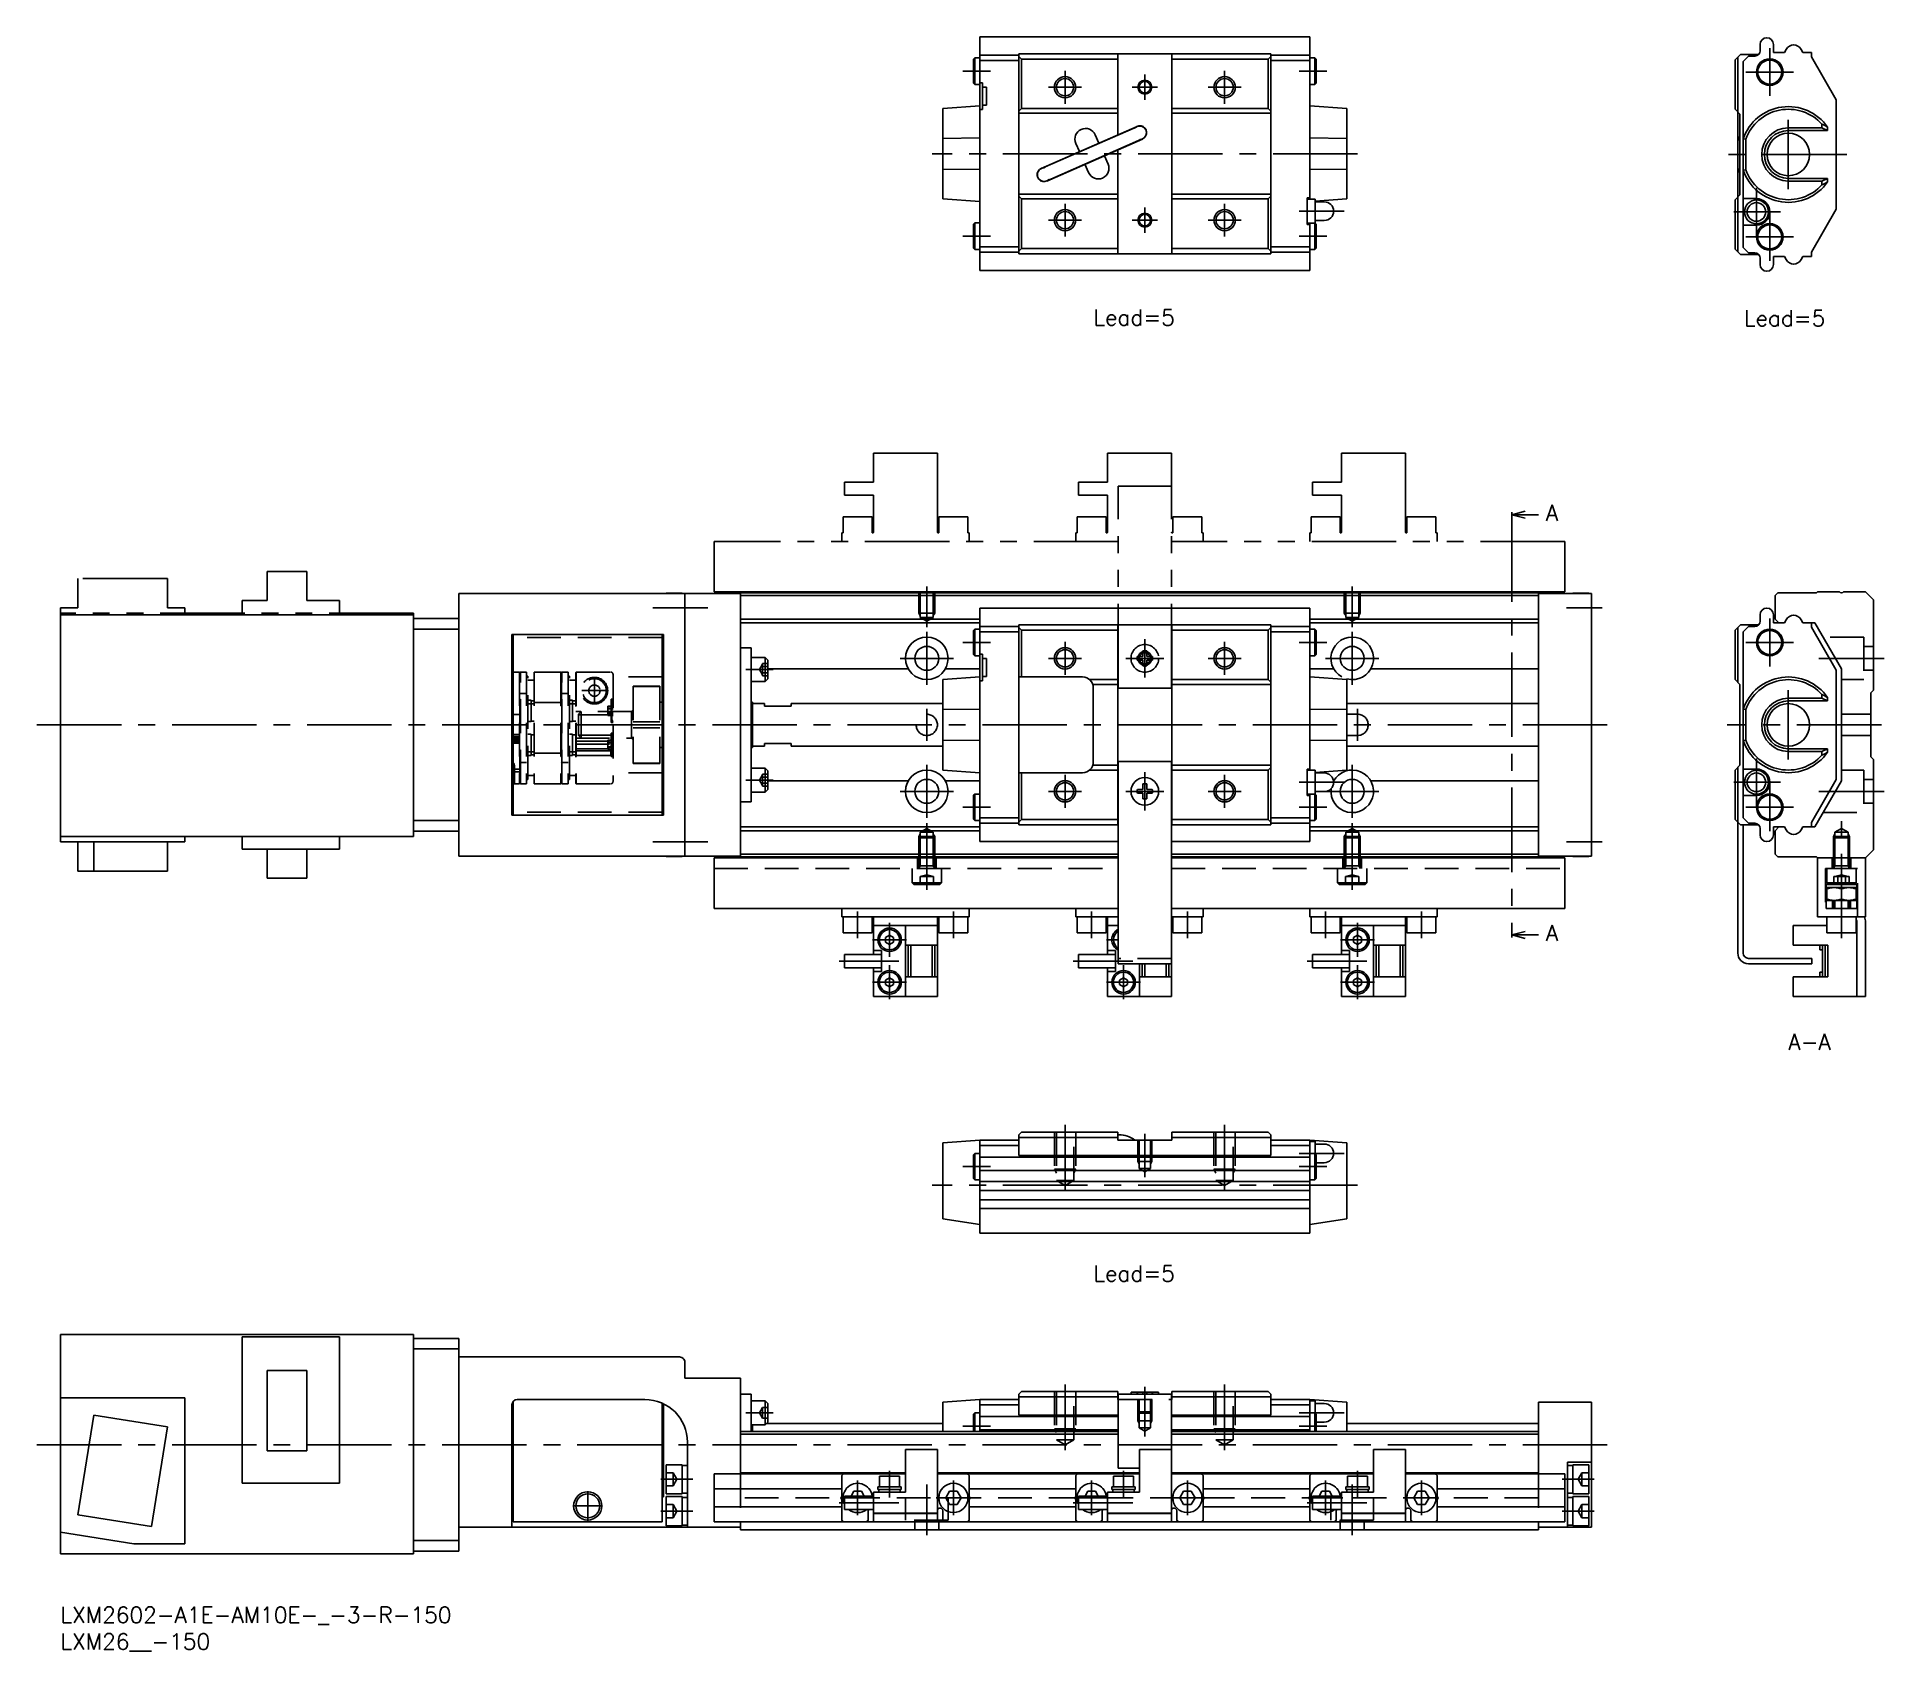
# Model space of a CAD drawing. Extents: x -4 to 343, y -8 to 295.
import ezdxf

# ---------------------------------------------------------------- set-up
doc = ezdxf.new("R2010")
doc.units = 0
doc.header["$LTSCALE"] = 0.5
for name, pattern in [('CENTER', [50.8, 31.75, -6.35, 6.35, -6.35]), ('DASHED', [19.05, 12.7, -6.35]), ('PHANTOM', [63.5, 31.75, -6.35, 6.35, -6.35, 6.35, -6.35])]:
    doc.linetypes.add(name, pattern=pattern)
for name, color, linetype in [('MSM_CENTER', 1, 'CENTER'), ('MSM_CONTINUOUS', 7, 'CONTINUOUS'), ('MSM_DASHED', 4, 'DASHED'), ('MSM_IMAGINARY', 6, 'PHANTOM'), ('MSM_NARROW', 5, 'CONTINUOUS'), ('MSM_PART_NUMBER', 7, 'CONTINUOUS')]:
    doc.layers.add(name, color=color, linetype=linetype)
doc.styles.get("Standard").update_dxf_attribs({"font": 'txt.shx', "height": 3, "bigfont": 'bigfont.shx'})

msp = doc.modelspace()

# ---------------------------------------------------------------- texts
at = {"layer": 'MSM_PART_NUMBER'}
for s, p in [('Lead=5', (194.24, 240.93)), ('Lead=5', (316.56, 240.78)), ('A', (279.32, 204.21)), ('A', (279.32, 125.21)), ('A-A', (324.9, 104.74)), ('Lead=5', (194.24, 61.2))]:
    msp.add_text(s, height=3, dxfattribs=at).set_placement(p)

# ---------------------------------------------------------------- blocks, each defined once
blk = doc.blocks.new('*U8')
at = {"layer": 'MSM_PART_NUMBER'}
blk.add_text('LXM26__-150', height=3, dxfattribs=at).set_placement((0, -8))
blk = doc.blocks.new('*U9')
at = {"layer": 'MSM_PART_NUMBER'}
blk.add_text('LXM2602-A1E-AM10E-_-3-R-150', height=3, dxfattribs=at).set_placement((0, -3))

# ---------------------------------------------------------------- linework, layer by layer
at = {"layer": 'MSM_CENTER'}
for p, q in [((321.4, 284.07), (321.4, 293.07)), ((169.7, 288.72), (174.9, 288.72)), ((188.9, 288.82), (188.9, 282.62)), ((218.9, 288.82), (218.9, 282.62)), ((232.9, 288.72), (238.1, 288.72)), ((325.9, 288.57), (316.9, 288.57)), ((185.8, 285.72), (192, 285.72)), ((201.53, 285.72), (206.26, 285.72)), ((203.9, 288.08), (203.9, 283.35)), ((215.8, 285.72), (222, 285.72)), ((324.9, 266.57), (324.9, 279.57)), ((243.9, 273.22), (163.9, 273.22)), ((335.9, 273.07), (313.6, 273.07)), ((318.9, 257.77), (318.9, 266.77)), ((185.8, 260.72), (192, 260.72)), ((188.9, 263.82), (188.9, 257.62)), ((201.53, 260.72), (206.26, 260.72)), ((203.9, 263.08), (203.9, 258.35)), ((215.8, 260.72), (222, 260.72)), ((218.9, 263.82), (218.9, 257.62)), ((232.9, 262.42), (241.4, 262.42)), ((314.65, 262.27), (323.4, 262.27)), ((321.4, 253.07), (321.4, 262.07)), ((169.7, 257.72), (174.9, 257.72)), ((232.9, 257.72), (238.1, 257.72)), ((325.9, 257.57), (316.9, 257.57)), ((272.9, 204.84), (272.9, 126.84)), ((162.9, 191.84), (162.9, 184.21)), ((242.9, 191.84), (242.9, 184.21)), ((111.4, 187.84), (121.71, 187.84)), ((283.2, 187.84), (289.9, 187.84)), ((321.4, 176.84), (321.4, 185.84)), ((162.9, 173.34), (162.9, 183.34)), ((169.7, 181.34), (174.9, 181.34)), ((188.9, 181.44), (188.9, 175.24)), ((203.9, 174.74), (203.9, 181.94)), ((218.9, 181.44), (218.9, 175.24)), ((232.9, 181.34), (238.1, 181.34)), ((242.9, 173.34), (242.9, 183.34)), ((325.9, 181.34), (316.9, 181.34)), ((157.9, 178.34), (167.9, 178.34)), ((185.8, 178.34), (192, 178.34)), ((200.3, 178.34), (207.5, 178.34)), ((215.8, 178.34), (222, 178.34)), ((237.9, 178.34), (247.9, 178.34)), ((330.61, 178.34), (342.9, 178.34)), ((100.4, 169.91), (100.4, 174.63)), ((128.9, 176.23), (134, 176.23)), ((98.04, 172.27), (102.76, 172.27)), ((324.9, 159.34), (324.9, 172.34)), ((162.9, 162.84), (162.9, 168.84)), ((243.9, 168.84), (243.9, 162.84)), ((-4.42, 165.84), (292.17, 165.84)), ((342.4, 165.84), (313.4, 165.84)), ((162.9, 148.34), (162.9, 158.34)), ((188.9, 156.44), (188.9, 150.24)), ((203.9, 156.94), (203.9, 149.74)), ((218.9, 156.44), (218.9, 150.24)), ((242.9, 148.34), (242.9, 158.34)), ((318.9, 150.54), (318.9, 159.54)), ((128.9, 155.44), (134, 155.44)), ((157.9, 153.34), (167.9, 153.34)), ((185.8, 153.34), (192, 153.34)), ((200.3, 153.34), (207.5, 153.34)), ((215.8, 153.34), (222, 153.34)), ((232.9, 155.04), (241.4, 155.04)), ((237.9, 153.34), (247.9, 153.34)), ((314.65, 155.04), (323.4, 155.04)), ((321.4, 145.84), (321.4, 154.84)), ((330.61, 153.34), (342.9, 153.34)), ((169.7, 150.34), (174.9, 150.34)), ((232.9, 150.34), (238.1, 150.34)), ((325.9, 150.34), (316.9, 150.34)), ((162.9, 147.35), (162.9, 134.84)), ((242.9, 147.35), (242.9, 134.84)), ((334.9, 125.74), (334.9, 147.75)), ((111.4, 143.84), (121.71, 143.84)), ((283.2, 143.84), (289.9, 143.84)), ((149.9, 125.74), (149.9, 130.74)), ((155.9, 122.24), (155.9, 128.64)), ((167.9, 125.74), (167.9, 130.74)), ((193.9, 125.74), (193.9, 130.74)), ((211.9, 125.74), (211.9, 130.74)), ((237.9, 125.74), (237.9, 130.74)), ((243.9, 122.24), (243.9, 128.64)), ((255.9, 125.74), (255.9, 130.74)), ((152.7, 125.44), (159.1, 125.44)), ((196.7, 125.44), (198.9, 125.44)), ((240.7, 125.44), (247.1, 125.44)), ((146.4, 121.44), (157.65, 121.44)), ((155.9, 114.24), (155.9, 120.64)), ((190.4, 121.44), (201.65, 121.44)), ((199.9, 114.24), (199.9, 120.64)), ((234.4, 121.44), (245.65, 121.44)), ((243.9, 114.24), (243.9, 120.64)), ((152.7, 117.44), (159.1, 117.44)), ((196.7, 117.44), (203.1, 117.44)), ((240.7, 117.44), (247.1, 117.44)), ((188.9, 90.63), (188.9, 78.24)), ((218.9, 90.63), (218.9, 78.24)), ((203.9, 88.98), (203.9, 80.82)), ((232.9, 85.28), (241.4, 85.28)), ((169.7, 82.78), (174.9, 82.78)), ((232.9, 82.78), (238.1, 82.78)), ((243.9, 79.28), (163.9, 79.28)), ((188.9, 41.85), (188.9, 29.46)), ((218.9, 41.85), (218.9, 29.46)), ((203.9, 41.4), (203.9, 32.04)), ((128.9, 36.5), (134, 36.5)), ((232.9, 36.5), (241.4, 36.5)), ((169.7, 34), (174.9, 34)), ((232.9, 34), (238.1, 34)), ((-4.42, 30.5), (292.17, 30.5)), ((155.9, 20.6), (155.9, 25.6)), ((199.9, 20.6), (199.9, 25.6)), ((243.9, 20.6), (243.9, 25.6)), ((99.15, 16.22), (99.15, 21.78)), ((112.9, 24), (118.9, 24)), ((149.9, 17.25), (149.9, 23.75)), ((162.9, 23), (162.9, 13.5)), ((167.9, 17.25), (167.9, 23.75)), ((193.9, 17.25), (193.9, 23.75)), ((211.9, 17.25), (211.9, 23.75)), ((237.9, 17.25), (237.9, 23.75)), ((242.9, 23), (242.9, 13.5)), ((255.9, 17.25), (255.9, 23.75)), ((282.4, 24), (288.4, 24)), ((96.37, 19), (101.93, 19)), ((112.9, 18), (118.9, 18)), ((146.4, 19.6), (157.65, 19.6)), ((146.65, 20.5), (153.15, 20.5)), ((164.65, 20.5), (171.15, 20.5)), ((190.4, 19.6), (201.65, 19.6)), ((190.65, 20.5), (197.15, 20.5)), ((208.65, 20.5), (215.15, 20.5)), ((234.4, 19.6), (245.65, 19.6)), ((234.65, 20.5), (241.15, 20.5)), ((252.65, 20.5), (259.15, 20.5)), ((282.4, 18), (288.4, 18))]:
    msp.add_line(p, q, dxfattribs=at)
at = {"layer": 'MSM_CONTINUOUS'}
for p, q in [((234.9, 295.17), (172.9, 295.17)), ((172.9, 251.27), (172.9, 295.17)), ((180.2, 254.42), (180.2, 292.02)), ((180.2, 292.02), (227.6, 292.02)), ((198.8, 292.02), (198.8, 276.76)), ((209, 254.42), (209, 292.02)), ((227.6, 254.42), (227.6, 292.02)), ((234.9, 264.67), (234.9, 295.17)), ((315.9, 291.87), (314.9, 290.87)), ((315.9, 291.87), (319.31, 291.87)), ((319.6, 292.57), (319.6, 293.77)), ((322.1, 293.77), (322.1, 292.27)), ((322.1, 292.27), (323.1, 292.27)), ((324.18, 292.27), (323.1, 292.27)), ((324.5, 292.83), (324.18, 292.27)), ((327.62, 292.27), (327.3, 292.83)), ((329.24, 292.27), (327.62, 292.27)), ((329.24, 292.27), (329.24, 291.42)), ((171.95, 291.22), (171.7, 290.97)), ((171.7, 290.97), (171.7, 286.47)), ((172.9, 291.22), (171.95, 291.22)), ((171.95, 291.22), (171.95, 286.22)), ((172.9, 291.72), (180.2, 291.72)), ((172.9, 290.72), (180.2, 290.72)), ((180.7, 291.02), (180.2, 291.52)), ((180.7, 281.72), (180.7, 291.02)), ((180.7, 291.02), (198.8, 291.02)), ((209, 291.02), (227.1, 291.02)), ((227.6, 291.52), (227.1, 291.02)), ((227.1, 281.72), (227.1, 291.02)), ((227.6, 291.72), (234.9, 291.72)), ((227.6, 290.72), (234.9, 290.72)), ((235.85, 291.22), (234.9, 291.22)), ((235.85, 291.22), (235.85, 286.22)), ((236.1, 290.97), (235.85, 291.22)), ((236.1, 290.97), (236.1, 286.47)), ((314.9, 281.57), (314.9, 290.87)), ((315.4, 281.07), (315.4, 291.37)), ((316.4, 290.57), (317.4, 291.57)), ((316.4, 255.57), (316.4, 290.57)), ((317.4, 291.57), (318.6, 291.57)), ((329.24, 291.42), (333.9, 283.34)), ((171.7, 286.47), (171.95, 286.22)), ((171.95, 286.22), (172.9, 286.22)), ((173.4, 286.52), (172.9, 286.52)), ((173.4, 281.52), (173.4, 286.52)), ((174.1, 285.72), (173.4, 285.72)), ((174.1, 282.32), (174.1, 285.72)), ((234.9, 286.22), (235.85, 286.22)), ((235.85, 286.22), (236.1, 286.47)), ((172.9, 282.22), (165.9, 281.72)), ((165.9, 281.72), (165.9, 264.72)), ((173.4, 281.52), (172.9, 281.52)), ((174.1, 282.32), (173.4, 282.32)), ((180.2, 281.22), (180.7, 281.72)), ((180.7, 281.72), (198.8, 281.72)), ((209, 281.72), (227.1, 281.72)), ((227.1, 281.72), (227.6, 281.22)), ((241.9, 281.72), (234.9, 282.22)), ((241.9, 281.72), (241.9, 264.72)), ((314.9, 281.57), (315.8, 280.67)), ((333.9, 283.34), (333.9, 262.79)), ((180.2, 280.82), (198.8, 280.82)), ((202.43, 278.36), (184.43, 270.46)), ((201.7, 277.98), (185.19, 270.74)), ((202.45, 278.31), (202.12, 278.17)), ((209, 280.82), (227.6, 280.82)), ((315.4, 281.07), (315.4, 275.31)), ((315.8, 265.47), (315.8, 280.67)), ((324.9, 278.07), (331.22, 278.07)), ((331.22, 278.07), (331.22, 278.75)), ((332.28, 277.57), (331.22, 278.07)), ((332.28, 277.57), (332.28, 278.22)), ((172.9, 276.17), (165.9, 276.09)), ((185.47, 268.08), (203.47, 275.98)), ((186.2, 268.45), (202.71, 275.69)), ((190.91, 275.16), (191.6, 273.6)), ((195.26, 275.21), (194.58, 276.77)), ((203.12, 275.88), (203.45, 276.02)), ((241.9, 276.09), (234.9, 276.17)), ((315.4, 275.31), (315.4, 265.07)), ((316.9, 275.94), (316.4, 276.02)), ((316.9, 270.19), (316.9, 275.94)), ((324.9, 277.57), (332.28, 277.57)), ((192.64, 271.22), (193.32, 269.67)), ((196.99, 271.27), (196.3, 272.83)), ((198.8, 273.92), (198.8, 254.42)), ((165.9, 270.34), (172.9, 270.26)), ((184.77, 270.55), (184.45, 270.41)), ((185.45, 268.12), (185.78, 268.26)), ((234.9, 270.26), (241.9, 270.34)), ((315.4, 270.82), (315.4, 270.75)), ((316.4, 270.11), (316.9, 270.19)), ((324.9, 268.57), (332.28, 268.57)), ((324.9, 268.07), (331.22, 268.07)), ((331.22, 268.07), (332.28, 268.57)), ((331.22, 267.38), (331.22, 268.07)), ((332.28, 267.91), (332.28, 268.57)), ((165.9, 264.72), (172.9, 264.22)), ((180.2, 265.62), (198.8, 265.62)), ((180.7, 264.72), (180.2, 265.22)), ((180.7, 264.72), (198.8, 264.72)), ((180.7, 255.42), (180.7, 264.72)), ((209, 265.62), (227.6, 265.62)), ((209, 264.72), (227.1, 264.72)), ((227.6, 265.22), (227.1, 264.72)), ((227.1, 255.42), (227.1, 264.72)), ((234.4, 264.92), (234.9, 264.92)), ((234.4, 259.92), (234.4, 264.92)), ((235.9, 264.67), (234.4, 264.67)), ((235.9, 264.29), (241.9, 264.72)), ((235.9, 264.67), (235.9, 260.17)), ((237.65, 264.17), (235.9, 264.17)), ((315.8, 265.47), (314.9, 264.57)), ((314.9, 255.27), (314.9, 264.57)), ((315.4, 254.77), (315.4, 265.07)), ((316.4, 264.77), (318.9, 264.77)), ((235.9, 260.67), (237.65, 260.67)), ((333.9, 262.79), (329.24, 254.72)), ((171.95, 260.22), (171.7, 259.97)), ((171.7, 259.97), (171.7, 255.47)), ((171.95, 260.22), (171.95, 255.22)), ((172.9, 260.22), (171.95, 260.22)), ((234.4, 260.17), (235.9, 260.17)), ((234.4, 259.92), (234.9, 259.92)), ((234.9, 260.17), (234.9, 251.27)), ((235.85, 260.17), (235.85, 255.22)), ((236.1, 259.97), (235.9, 260.17)), ((236.1, 259.97), (236.1, 255.47)), ((318.9, 259.77), (316.4, 259.77)), ((171.7, 255.47), (171.95, 255.22)), ((171.95, 255.22), (172.9, 255.22)), ((172.9, 255.72), (180.2, 255.72)), ((172.9, 254.72), (180.2, 254.72)), ((180.2, 254.92), (180.7, 255.42)), ((180.2, 254.42), (227.6, 254.42)), ((180.7, 255.42), (198.8, 255.42)), ((209, 255.42), (227.1, 255.42)), ((227.1, 255.42), (227.6, 254.92)), ((227.6, 255.72), (234.9, 255.72)), ((227.6, 254.72), (234.9, 254.72)), ((234.9, 255.22), (235.85, 255.22)), ((235.85, 255.22), (236.1, 255.47)), ((314.9, 255.27), (315.9, 254.27)), ((319.31, 254.27), (315.9, 254.27)), ((317.4, 254.57), (316.4, 255.57)), ((318.6, 254.57), (317.4, 254.57)), ((319.6, 252.37), (319.6, 253.57)), ((323.1, 253.87), (322.1, 253.87)), ((322.1, 253.87), (322.1, 252.37)), ((323.1, 253.87), (324.18, 253.87)), ((324.18, 253.87), (324.5, 253.31)), ((327.3, 253.31), (327.62, 253.87)), ((327.62, 253.87), (329.24, 253.87)), ((329.24, 254.72), (329.24, 253.87)), ((172.9, 251.27), (234.9, 251.27)), ((272.9, 205.34), (275.4, 206.01)), ((272.9, 205.84), (272.9, 204.84)), ((275.4, 204.67), (272.9, 205.34)), ((272.9, 205.34), (277.9, 205.34)), ((127.9, 190.54), (74.9, 190.54)), ((74.9, 190.54), (74.9, 141.14)), ((113.9, 190.54), (113.9, 190.59)), ((116.9, 190.59), (113.9, 190.59)), ((116.9, 190.54), (116.9, 190.59)), ((117.4, 190.54), (117.4, 141.14)), ((127.9, 190.84), (127.9, 140.84)), ((277.9, 190.84), (127.9, 190.84)), ((277.9, 190.64), (127.9, 190.64)), ((277.9, 190.14), (127.9, 190.14)), ((234.9, 187.79), (172.9, 187.79)), ((172.9, 143.89), (172.9, 187.79)), ((234.9, 157.29), (234.9, 187.79)), ((277.9, 190.84), (277.9, 140.84)), ((287.9, 190.54), (277.9, 190.54)), ((284.4, 190.54), (284.4, 190.59)), ((287.4, 190.59), (284.4, 190.59)), ((287.4, 190.54), (287.4, 190.59)), ((287.9, 190.54), (287.9, 141.14)), ((322.4, 190.14), (322.9, 190.64)), ((322.4, 185.74), (322.4, 190.14)), ((322.9, 190.64), (330.2, 190.64)), ((330.2, 190.64), (330.4, 190.84)), ((330.4, 190.84), (334.5, 190.84)), ((335.3, 190.84), (339.4, 190.84)), ((339.4, 190.84), (340.9, 189.34)), ((340.9, 189.34), (340.9, 172.34)), ((66.4, 186.54), (0, 186.54)), ((0, 186.54), (0, 143.84)), ((66.4, 186.54), (66.4, 144.84)), ((74.9, 185.84), (66.4, 185.84)), ((172.9, 185.74), (127.9, 185.74)), ((172.9, 185.04), (127.9, 185.04)), ((172.9, 184.34), (180.2, 184.34)), ((180.2, 184.64), (227.6, 184.64)), ((180.2, 147.04), (180.2, 184.64)), ((180.7, 183.64), (180.2, 184.14)), ((198.8, 184.64), (198.8, 147.04)), ((209, 147.04), (209, 184.64)), ((227.6, 184.14), (227.1, 183.64)), ((227.6, 147.04), (227.6, 184.64)), ((227.6, 184.34), (234.9, 184.34)), ((277.9, 185.74), (234.9, 185.74)), ((277.9, 185.04), (234.9, 185.04)), ((315.9, 184.64), (314.9, 183.64)), ((315.4, 173.84), (315.4, 184.14)), ((315.9, 184.64), (319.31, 184.64)), ((316.4, 183.34), (317.4, 184.34)), ((317.4, 184.34), (318.6, 184.34)), ((319.6, 185.34), (319.6, 186.54)), ((322.1, 186.54), (322.1, 185.04)), ((322.1, 185.04), (324.18, 185.04)), ((323.1, 185.04), (322.4, 185.74)), ((324.5, 185.6), (324.18, 185.04)), ((327.62, 185.04), (327.3, 185.6)), ((329.9, 185.04), (327.62, 185.04)), ((329.24, 185.04), (329.24, 184.19)), ((329.24, 184.19), (333.9, 176.11)), ((334.9, 176.38), (329.9, 185.04)), ((74.9, 183.84), (66.4, 183.84)), ((84.9, 182.84), (84.9, 148.84)), ((113.4, 182.84), (84.9, 182.84)), ((84.9, 182.24), (85.15, 182.24)), ((85.15, 182.84), (85.15, 148.84)), ((113.15, 182.84), (113.15, 148.84)), ((113.15, 182.24), (113.4, 182.24)), ((113.4, 148.84), (113.4, 182.84)), ((171.95, 183.84), (171.7, 183.59)), ((171.7, 183.59), (171.7, 179.09)), ((172.9, 183.84), (171.95, 183.84)), ((171.95, 183.84), (171.95, 178.84)), ((172.9, 183.34), (180.2, 183.34)), ((180.7, 183.64), (198.8, 183.64)), ((180.7, 174.84), (180.7, 183.64)), ((209, 183.64), (227.1, 183.64)), ((227.1, 174.34), (227.1, 183.64)), ((227.6, 183.34), (234.9, 183.34)), ((235.85, 183.84), (234.9, 183.84)), ((235.85, 183.84), (235.85, 178.84)), ((236.1, 183.59), (235.85, 183.84)), ((236.1, 183.59), (236.1, 179.09)), ((314.9, 174.34), (314.9, 183.64)), ((316.4, 148.34), (316.4, 183.34)), ((129.9, 180.34), (127.9, 180.34)), ((129.9, 180.34), (129.9, 151.34)), ((132.5, 178.48), (129.9, 178.48)), ((132.5, 178.48), (132.5, 173.98)), ((133, 177.98), (132.5, 178.48)), ((133, 177.98), (133, 174.48)), ((171.7, 179.09), (171.95, 178.84)), ((171.95, 178.84), (172.9, 178.84)), ((173.4, 179.14), (172.9, 179.14)), ((173.4, 174.14), (173.4, 179.14)), ((174.1, 178.34), (173.4, 178.34)), ((174.1, 174.94), (174.1, 178.34)), ((234.9, 178.84), (235.85, 178.84)), ((235.85, 178.84), (236.1, 179.09)), ((113.4, 174.84), (113.15, 174.84)), ((129.9, 173.98), (132.5, 173.98)), ((132.5, 173.98), (133, 174.48)), ((159.41, 176.38), (133, 176.38)), ((172.9, 174.84), (165.9, 174.34)), ((165.9, 174.34), (165.9, 157.34)), ((172.9, 176.38), (166.39, 176.38)), ((173.4, 174.14), (172.9, 174.14)), ((174.1, 174.94), (173.4, 174.94)), ((192.2, 174.84), (180.2, 174.84)), ((193.52, 174.34), (198.8, 174.34)), ((209, 174.34), (227.1, 174.34)), ((227.1, 174.34), (227.6, 173.84)), ((239.41, 176.38), (234.9, 176.38)), ((241.9, 174.34), (234.9, 174.84)), ((241.9, 174.34), (241.9, 157.34)), ((277.9, 176.38), (246.39, 176.38)), ((314.9, 174.34), (315.8, 173.44)), ((333.9, 176.11), (333.9, 155.57)), ((334.9, 155.3), (334.9, 176.38)), ((194.11, 173.44), (198.8, 173.44)), ((194.2, 172.84), (194.2, 158.84)), ((209, 173.44), (227.6, 173.44)), ((315.8, 158.24), (315.8, 173.44)), ((324.9, 170.84), (331.22, 170.84)), ((324.9, 170.34), (332.28, 170.34)), ((331.22, 170.84), (331.22, 171.52)), ((332.28, 170.34), (331.22, 170.84)), ((332.28, 170.34), (332.28, 170.99)), ((340.9, 172.34), (340.4, 171.84)), ((340.4, 171.84), (340.4, 159.82)), ((113.4, 170.09), (113.15, 170.09)), ((130.1, 170.09), (129.9, 170.09)), ((130.1, 170.09), (130.1, 161.59)), ((132.4, 169.84), (130.1, 169.84)), ((132.4, 169.84), (132.4, 169.34)), ((137.4, 169.34), (132.4, 169.34)), ((137.4, 169.84), (137.4, 169.34)), ((165.9, 169.84), (137.4, 169.84)), ((172.9, 168.8), (165.9, 168.71)), ((241.9, 168.71), (234.9, 168.8)), ((277.9, 169.84), (241.9, 169.84)), ((316.9, 168.71), (316.4, 168.8)), ((316.9, 162.96), (316.9, 168.71)), ((113.15, 161.59), (113.4, 161.59)), ((129.9, 161.59), (130.1, 161.59)), ((130.1, 161.84), (132.4, 161.84)), ((132.4, 162.34), (137.4, 162.34)), ((132.4, 162.34), (132.4, 161.84)), ((137.4, 162.34), (137.4, 161.84)), ((137.4, 161.84), (165.9, 161.84)), ((165.9, 162.96), (172.9, 162.88)), ((234.9, 162.88), (241.9, 162.96)), ((241.9, 161.84), (277.9, 161.84)), ((316.4, 162.88), (316.9, 162.96)), ((324.9, 161.34), (332.28, 161.34)), ((324.9, 160.84), (331.22, 160.84)), ((331.22, 160.84), (332.28, 161.34)), ((331.22, 160.15), (331.22, 160.84)), ((332.28, 160.69), (332.28, 161.34)), ((340.4, 159.82), (340.9, 159.32)), ((113.4, 156.84), (113.15, 156.84)), ((132.5, 157.69), (129.9, 157.69)), ((132.5, 157.69), (132.5, 153.19)), ((133, 157.19), (132.5, 157.69)), ((133, 157.19), (133, 153.69)), ((165.9, 157.34), (172.9, 156.84)), ((180.2, 156.84), (192.2, 156.84)), ((180.7, 148.04), (180.7, 156.84)), ((193.52, 157.34), (198.8, 157.34)), ((194.11, 158.24), (198.8, 158.24)), ((198.9, 158.94), (198.9, 120.94)), ((208.9, 158.94), (198.9, 158.94)), ((208.9, 158.94), (208.9, 114.74)), ((209, 158.24), (227.6, 158.24)), ((209, 157.34), (227.1, 157.34)), ((227.6, 157.84), (227.1, 157.34)), ((227.1, 148.04), (227.1, 157.34)), ((234.4, 157.54), (234.9, 157.54)), ((234.4, 152.54), (234.4, 157.54)), ((235.9, 157.29), (234.4, 157.29)), ((235.9, 156.91), (241.9, 157.34)), ((235.9, 157.29), (235.9, 152.79)), ((237.65, 156.79), (235.9, 156.79)), ((315.8, 158.24), (314.9, 157.34)), ((314.9, 148.04), (314.9, 157.34)), ((315.4, 147.54), (315.4, 157.84)), ((316.4, 157.54), (318.9, 157.54)), ((340.9, 159.32), (340.9, 142.34)), ((129.9, 153.19), (132.5, 153.19)), ((132.5, 153.19), (133, 153.69)), ((159.41, 155.3), (133, 155.3)), ((172.9, 155.3), (166.39, 155.3)), ((171.95, 152.84), (171.7, 152.59)), ((171.95, 152.84), (171.95, 147.84)), ((172.9, 152.84), (171.95, 152.84)), ((203.53, 153.71), (202.5, 153.71)), ((202.5, 152.97), (203.53, 152.97)), ((203.53, 154.74), (203.53, 153.71)), ((203.53, 152.97), (203.53, 151.94)), ((204.27, 153.71), (204.27, 154.74)), ((205.3, 153.71), (204.27, 153.71)), ((204.27, 152.97), (205.3, 152.97)), ((204.27, 151.94), (204.27, 152.97)), ((235.9, 153.29), (237.65, 153.29)), ((277.9, 155.3), (246.39, 155.3)), ((333.9, 155.57), (329.24, 147.49)), ((329.9, 146.64), (334.9, 155.3)), ((84.9, 149.44), (85.15, 149.44)), ((113.15, 149.44), (113.4, 149.44)), ((129.9, 151.34), (127.9, 151.34)), ((171.7, 152.59), (171.7, 148.09)), ((234.4, 152.79), (235.9, 152.79)), ((234.4, 152.54), (234.9, 152.54)), ((234.9, 152.79), (234.9, 143.89)), ((235.85, 152.79), (235.85, 147.84)), ((236.1, 152.59), (235.9, 152.79)), ((236.1, 152.59), (236.1, 148.09)), ((318.9, 152.54), (316.4, 152.54)), ((74.9, 147.84), (66.4, 147.84)), ((84.9, 148.84), (113.4, 148.84)), ((172.9, 146.64), (127.9, 146.64)), ((172.9, 145.94), (127.9, 145.94)), ((171.7, 148.09), (171.95, 147.84)), ((171.95, 147.84), (172.9, 147.84)), ((172.9, 148.34), (180.2, 148.34)), ((172.9, 147.34), (180.2, 147.34)), ((180.2, 147.54), (180.7, 148.04)), ((180.2, 147.04), (198.9, 147.04)), ((180.7, 148.04), (198.8, 148.04)), ((208.9, 147.04), (227.6, 147.04)), ((209, 148.04), (227.1, 148.04)), ((227.1, 148.04), (227.6, 147.54)), ((227.6, 148.34), (234.9, 148.34)), ((227.6, 147.34), (234.9, 147.34)), ((234.9, 147.84), (235.85, 147.84)), ((277.9, 146.64), (234.9, 146.64)), ((277.9, 145.94), (234.9, 145.94)), ((235.85, 147.84), (236.1, 148.09)), ((314.9, 148.04), (315.9, 147.04)), ((315.4, 147.54), (315.4, 122.94)), ((319.31, 147.04), (315.9, 147.04)), ((317.4, 147.34), (316.4, 148.34)), ((316.4, 122.94), (316.4, 147.04)), ((318.6, 147.34), (317.4, 147.34)), ((319.6, 145.14), (319.6, 146.34)), ((322.1, 146.64), (322.1, 145.14)), ((324.18, 146.64), (322.1, 146.64)), ((322.4, 145.94), (323.1, 146.64)), ((322.4, 141.54), (322.4, 145.94)), ((324.18, 146.64), (324.5, 146.08)), ((327.3, 146.08), (327.62, 146.64)), ((327.62, 146.64), (329.9, 146.64)), ((329.24, 147.49), (329.24, 146.64)), ((66.4, 144.84), (0, 144.84)), ((23.4, 143.84), (0, 143.84)), ((3.3, 138.34), (3.3, 143.84)), ((6.27, 138.34), (6.27, 143.84)), ((20.1, 143.84), (20.1, 138.34)), ((23.4, 143.84), (23.4, 144.84)), ((34.2, 142.44), (34.2, 144.84)), ((52.5, 142.44), (34.2, 142.44)), ((38.88, 137.04), (38.88, 142.44)), ((46.33, 137.04), (46.33, 142.44)), ((52.5, 142.44), (52.5, 144.84)), ((74.9, 145.84), (66.4, 145.84)), ((172.9, 143.89), (198.9, 143.89)), ((208.9, 143.89), (234.9, 143.89)), ((127.9, 141.14), (74.9, 141.14)), ((113.9, 141.09), (113.9, 141.14)), ((113.9, 141.09), (116.9, 141.09)), ((116.9, 141.09), (116.9, 141.14)), ((122.9, 140.84), (122.9, 131.34)), ((198.9, 140.84), (122.9, 140.84)), ((198.9, 141.54), (127.9, 141.54)), ((198.9, 141.04), (127.9, 141.04)), ((277.9, 141.54), (208.9, 141.54)), ((277.9, 141.04), (208.9, 141.04)), ((282.9, 140.84), (208.9, 140.84)), ((287.9, 141.14), (277.9, 141.14)), ((282.9, 140.84), (282.9, 131.34)), ((284.4, 141.09), (284.4, 141.14)), ((284.4, 141.09), (287.4, 141.09)), ((287.4, 141.09), (287.4, 141.14)), ((322.9, 141.04), (322.4, 141.54)), ((330.2, 141.04), (322.9, 141.04)), ((330.4, 140.84), (330.2, 141.04)), ((339.4, 140.84), (330.4, 140.84)), ((330.4, 129.74), (330.4, 140.84)), ((340.9, 142.34), (339.4, 140.84)), ((339.4, 129.74), (339.4, 140.84)), ((20.1, 138.34), (3.3, 138.34)), ((46.33, 137.04), (38.88, 137.04)), ((332, 135.84), (337.8, 135.84)), ((332, 131.34), (332, 135.84)), ((337.8, 131.34), (337.8, 135.84)), ((337.8, 132.84), (332, 132.84)), ((332.15, 135.24), (337.65, 135.24)), ((332.15, 135.24), (332.15, 132.84)), ((333.2, 131.34), (333.2, 132.84)), ((333.4, 132.84), (333.4, 131.34)), ((334.9, 133.08), (334.9, 134.99)), ((336.59, 132.85), (336.27, 132.84)), ((336.4, 131.34), (336.4, 132.84)), ((336.6, 132.84), (336.6, 131.34)), ((337.65, 132.84), (337.65, 135.24)), ((198.9, 131.34), (122.9, 131.34)), ((146.9, 129.74), (146.9, 131.34)), ((170.9, 129.74), (146.9, 129.74)), ((147.15, 129.74), (147.15, 126.74)), ((152.65, 126.74), (152.65, 129.74)), ((152.9, 122.69), (152.9, 129.6)), ((164.9, 129.6), (164.9, 114.74)), ((165.15, 129.74), (165.15, 126.74)), ((170.65, 126.74), (170.65, 129.74)), ((170.9, 129.74), (170.9, 131.34)), ((190.9, 129.74), (190.9, 131.34)), ((198.9, 129.74), (190.9, 129.74)), ((191.15, 129.74), (191.15, 126.74)), ((196.65, 126.74), (196.65, 129.74)), ((196.9, 122.69), (196.9, 129.6)), ((282.9, 131.34), (208.9, 131.34)), ((214.9, 129.74), (208.9, 129.74)), ((209.15, 129.74), (209.15, 126.74)), ((214.65, 126.74), (214.65, 129.74)), ((214.9, 129.74), (214.9, 131.34)), ((234.9, 129.74), (234.9, 131.34)), ((258.9, 129.74), (234.9, 129.74)), ((235.15, 129.74), (235.15, 126.74)), ((240.65, 126.74), (240.65, 129.74)), ((240.9, 122.69), (240.9, 129.6)), ((252.9, 129.6), (252.9, 114.74)), ((253.15, 129.74), (253.15, 126.74)), ((258.65, 126.74), (258.65, 129.74)), ((258.9, 129.74), (258.9, 131.34)), ((339.4, 129.74), (330.4, 129.74)), ((332, 131.34), (337.8, 131.34)), ((332.15, 129.74), (332.15, 126.74)), ((337.65, 126.74), (337.65, 129.74)), ((337.8, 128.74), (337.8, 114.74)), ((339.4, 114.74), (339.4, 128.74)), ((147.15, 126.74), (152.65, 126.74)), ((164.9, 128.14), (152.9, 128.14)), ((155.9, 126.3), (155.15, 125.87)), ((155.15, 125.87), (155.15, 125)), ((156.65, 125.87), (155.9, 126.3)), ((156.65, 125.87), (156.65, 125)), ((158.9, 128.14), (158.9, 114.74)), ((165.15, 126.74), (170.65, 126.74)), ((191.15, 126.74), (196.65, 126.74)), ((198.9, 128.14), (196.9, 128.14)), ((209.15, 126.74), (214.65, 126.74)), ((235.15, 126.74), (240.65, 126.74)), ((252.9, 128.14), (240.9, 128.14)), ((243.9, 126.3), (243.15, 125.87)), ((243.15, 125.87), (243.15, 125)), ((244.65, 125.87), (243.9, 126.3)), ((244.65, 125.87), (244.65, 125)), ((246.9, 128.14), (246.9, 114.74)), ((253.15, 126.74), (258.65, 126.74)), ((272.9, 126.34), (275.4, 127.01)), ((272.9, 126.84), (272.9, 125.84)), ((275.4, 125.67), (272.9, 126.34)), ((272.9, 126.34), (277.9, 126.34)), ((332.15, 128.14), (325.8, 128.14)), ((325.8, 128.14), (325.8, 124.44)), ((332.15, 126.74), (337.65, 126.74)), ((337.75, 128.14), (337.65, 128.14)), ((337.75, 114.74), (337.75, 128.14)), ((337.75, 128.09), (337.8, 128.09)), ((147.4, 122.69), (147.4, 120.19)), ((154.4, 122.69), (147.4, 122.69)), ((154.4, 123.44), (152.9, 123.44)), ((154.4, 119.44), (154.4, 123.44)), ((155.15, 125), (155.9, 124.57)), ((155.9, 124.57), (156.65, 125)), ((164.9, 124.44), (158.9, 124.44)), ((159.4, 118.44), (159.4, 124.44)), ((159.9, 118.44), (159.9, 124.44)), ((163.9, 118.44), (163.9, 124.44)), ((164.4, 118.44), (164.4, 124.44)), ((191.4, 122.69), (191.4, 120.19)), ((198.4, 122.69), (191.4, 122.69)), ((198.4, 123.44), (196.9, 123.44)), ((198.4, 119.44), (198.4, 123.44)), ((235.4, 122.69), (235.4, 120.19)), ((242.4, 122.69), (235.4, 122.69)), ((242.4, 123.44), (240.9, 123.44)), ((242.4, 119.44), (242.4, 123.44)), ((243.15, 125), (243.9, 124.57)), ((243.9, 124.57), (244.65, 125)), ((252.9, 124.44), (246.9, 124.44)), ((247.4, 118.44), (247.4, 124.44)), ((247.9, 118.44), (247.9, 124.44)), ((251.9, 118.44), (251.9, 124.44)), ((252.4, 118.44), (252.4, 124.44)), ((329.3, 121.94), (317.4, 121.94)), ((325.8, 124.44), (332.3, 124.44)), ((329.3, 120.94), (329.3, 121.94)), ((330.8, 124.44), (330.8, 123.54)), ((330.8, 123.54), (331.3, 123.54)), ((331.3, 118.44), (331.3, 124.44)), ((331.8, 118.44), (331.8, 124.44)), ((332.3, 124.44), (332.3, 118.44)), ((147.4, 120.19), (154.4, 120.19)), ((152.9, 114.74), (152.9, 120.19)), ((152.9, 119.44), (154.4, 119.44)), ((155.9, 118.3), (155.15, 117.87)), ((156.65, 117.87), (155.9, 118.3)), ((164.9, 118.44), (158.9, 118.44)), ((191.4, 120.19), (198.4, 120.19)), ((196.9, 114.74), (196.9, 120.19)), ((196.9, 119.44), (198.4, 119.44)), ((208.9, 120.94), (198.9, 120.94)), ((199.9, 118.3), (199.15, 117.87)), ((200.65, 117.87), (199.9, 118.3)), ((202.9, 120.94), (202.9, 114.74)), ((208.9, 118.44), (202.9, 118.44)), ((203.4, 118.44), (203.4, 120.94)), ((203.9, 118.44), (203.9, 120.94)), ((207.9, 118.44), (207.9, 120.94)), ((208.4, 118.44), (208.4, 120.94)), ((235.4, 120.19), (242.4, 120.19)), ((240.9, 114.74), (240.9, 120.19)), ((240.9, 119.44), (242.4, 119.44)), ((243.9, 118.3), (243.15, 117.87)), ((244.65, 117.87), (243.9, 118.3)), ((252.9, 118.44), (246.9, 118.44)), ((317.4, 120.94), (329.3, 120.94)), ((332.3, 118.44), (325.8, 118.44)), ((325.8, 118.44), (325.8, 114.74)), ((330.8, 119.34), (330.8, 118.44)), ((331.3, 119.34), (330.8, 119.34)), ((164.9, 114.74), (152.9, 114.74)), ((155.15, 117.87), (155.15, 117)), ((155.15, 117), (155.9, 116.57)), ((155.9, 116.57), (156.65, 117)), ((156.65, 117.87), (156.65, 117)), ((208.9, 114.74), (196.9, 114.74)), ((199.15, 117.87), (199.15, 117)), ((199.15, 117), (199.9, 116.57)), ((199.9, 116.57), (200.65, 117)), ((200.65, 117.87), (200.65, 117)), ((252.9, 114.74), (240.9, 114.74)), ((243.15, 117.87), (243.15, 117)), ((243.15, 117), (243.9, 116.57)), ((243.9, 116.57), (244.65, 117)), ((244.65, 117.87), (244.65, 117)), ((325.8, 114.74), (337.75, 114.74)), ((337.75, 114.79), (337.8, 114.79)), ((337.8, 114.74), (339.4, 114.74)), ((165.9, 87.28), (172.9, 87.78)), ((165.9, 87.28), (165.9, 72.96)), ((172.9, 87.78), (180.2, 87.78)), ((172.9, 70.28), (172.9, 87.78)), ((180.2, 88.78), (180.7, 89.28)), ((180.2, 84.86), (180.2, 88.78)), ((180.2, 88.28), (198.8, 88.28)), ((180.7, 89.28), (198.8, 89.28)), ((198.8, 89.28), (198.8, 87.78)), ((199.06, 88.78), (198.8, 88.78)), ((198.8, 87.78), (209, 87.78)), ((209, 87.78), (209, 89.28)), ((209, 89.28), (227.1, 89.28)), ((209, 88.28), (227.6, 88.28)), ((227.1, 89.28), (227.6, 88.78)), ((227.6, 84.86), (227.6, 88.78)), ((227.6, 87.78), (234.9, 87.78)), ((234.9, 87.78), (241.9, 87.28)), ((234.9, 70.28), (234.9, 87.78)), ((235.9, 87.53), (234.9, 87.53)), ((235.9, 87.53), (235.9, 85.23)), ((237.65, 87.03), (235.9, 87.03)), ((241.9, 87.28), (241.9, 72.96)), ((171.95, 85.28), (171.7, 85.03)), ((171.7, 85.03), (171.7, 80.53)), ((172.9, 85.28), (171.95, 85.28)), ((171.95, 85.28), (171.95, 80.28)), ((172.9, 86.78), (180.2, 86.78)), ((172.9, 84.58), (234.9, 84.58)), ((227.6, 84.86), (180.2, 84.86)), ((227.6, 86.78), (234.9, 86.78)), ((235.85, 85.28), (234.9, 85.28)), ((236.1, 85.03), (235.85, 85.28)), ((235.85, 85.28), (235.85, 80.28)), ((236.1, 85.03), (236.1, 80.53)), ((236.1, 83.53), (237.65, 83.53)), ((171.7, 80.53), (171.95, 80.28)), ((171.95, 80.28), (172.9, 80.28)), ((172.9, 82.08), (234.9, 82.08)), ((172.9, 80), (234.9, 80)), ((234.9, 80.28), (235.85, 80.28)), ((235.85, 80.28), (236.1, 80.53)), ((172.9, 78.28), (234.9, 78.28)), ((172.9, 76.56), (234.9, 76.56)), ((172.9, 71.9), (165.9, 72.96)), ((172.9, 74.94), (234.9, 74.94)), ((241.9, 72.96), (234.9, 71.9)), ((172.9, 70.28), (234.9, 70.28)), ((0, 51.2), (66.4, 51.2)), ((0, 51.2), (0, 10)), ((34.2, 23.3), (34.2, 50.8)), ((52.5, 50.8), (34.2, 50.8)), ((52.5, 23.3), (52.5, 50.8)), ((66.4, 10), (66.4, 51.2)), ((74.9, 50.5), (66.4, 50.5)), ((74.9, 10.5), (74.9, 50.5)), ((74.9, 48.5), (66.4, 48.5)), ((116.4, 47), (74.9, 47)), ((116.4, 47), (116.41, 47)), ((116.41, 47), (116.61, 46.98)), ((116.61, 46.98), (116.85, 46.89)), ((116.85, 46.89), (117.07, 46.74)), ((117.07, 46.74), (117.21, 46.59)), ((117.21, 46.59), (117.32, 46.4)), ((117.32, 46.4), (117.38, 46.22)), ((117.38, 46.22), (117.4, 46)), ((117.4, 43), (117.4, 46)), ((38.88, 44.45), (46.33, 44.45)), ((38.88, 29.35), (38.88, 44.45)), ((46.33, 44.45), (46.33, 29.35)), ((127.9, 43), (117.4, 43)), ((127.9, 43), (127.9, 25)), ((23.4, 39.3), (0, 39.3)), ((23.4, 11.9), (23.4, 39.3)), ((85.15, 38.66), (85.15, 16)), ((109.9, 39), (85.9, 39)), ((113.15, 38.31), (113.15, 16)), ((129.9, 40), (127.9, 40)), ((129.9, 40), (129.9, 33)), ((132.5, 38.75), (129.9, 38.75)), ((133, 38.25), (132.5, 38.75)), ((132.5, 38.75), (132.5, 34.25)), ((133, 38.25), (133, 34.75)), ((165.9, 38.5), (172.9, 39)), ((165.9, 38.5), (165.9, 33)), ((172.9, 33), (172.9, 39)), ((172.9, 39), (180.2, 39)), ((180.2, 40), (180.7, 40.5)), ((180.2, 36.09), (180.2, 40)), ((180.2, 39.5), (198.8, 39.5)), ((180.7, 40.5), (198.8, 40.5)), ((198.8, 40.5), (198.8, 39)), ((198.8, 39), (198.9, 39)), ((198.9, 40), (198.9, 26.1)), ((208.9, 40), (198.9, 40)), ((201.3, 40.4), (201.3, 40)), ((206.5, 40.4), (201.3, 40.4)), ((206.5, 40), (206.5, 40.4)), ((208.9, 40), (208.9, 16)), ((208.9, 39), (209, 39)), ((209, 40.5), (227.1, 40.5)), ((209, 39), (209, 40.5)), ((209, 39.5), (227.6, 39.5)), ((227.1, 40.5), (227.6, 40)), ((227.6, 36.09), (227.6, 40)), ((227.6, 39), (234.9, 39)), ((234.9, 39), (241.9, 38.5)), ((234.9, 33), (234.9, 39)), ((235.9, 38.75), (234.9, 38.75)), ((235.9, 38.75), (235.9, 36.45)), ((237.65, 38.25), (235.9, 38.25)), ((241.9, 38.5), (241.9, 33)), ((287.9, 38.5), (277.9, 38.5)), ((277.9, 38.5), (277.9, 25)), ((287.9, 38.5), (287.9, 15)), ((3.3, 17.31), (6.27, 36.08)), ((6.27, 36.08), (20.1, 33.89)), ((84.9, 38), (84.9, 15)), ((113.4, 34.75), (113.15, 34.75)), ((113.4, 38.19), (113.4, 20.7)), ((132.5, 34.25), (133, 34.75)), ((171.95, 36.5), (171.7, 36.25)), ((171.7, 36.25), (171.7, 33)), ((172.9, 36.5), (171.95, 36.5)), ((171.95, 36.5), (171.95, 33)), ((172.9, 38), (180.2, 38)), ((172.9, 35.8), (198.9, 35.8)), ((198.9, 36.09), (180.2, 36.09)), ((227.6, 36.09), (208.9, 36.09)), ((208.9, 35.8), (234.9, 35.8)), ((227.6, 38), (234.9, 38)), ((235.85, 36.5), (234.9, 36.5)), ((236.1, 36.25), (235.85, 36.5)), ((235.85, 36.5), (235.85, 33)), ((236.1, 36.25), (236.1, 33)), ((236.1, 34.75), (237.65, 34.75)), ((20.1, 33.89), (17.13, 15.12)), ((198.9, 33), (127.9, 33)), ((198.9, 32.5), (127.9, 32.5)), ((129.9, 34.25), (132.5, 34.25)), ((130.1, 34.25), (130.1, 33)), ((165.9, 34.5), (132.75, 34.5)), ((172.9, 33.3), (198.9, 33.3)), ((208.9, 33.3), (234.9, 33.3)), ((277.9, 33), (208.9, 33)), ((277.9, 32.5), (208.9, 32.5)), ((277.9, 34.5), (241.9, 34.5)), ((46.33, 29.35), (38.88, 29.35)), ((117.9, 15), (117.9, 31)), ((158.9, 29.6), (158.9, 21.6)), ((164.9, 29.6), (158.9, 29.6)), ((164.9, 29.6), (164.9, 16)), ((202.9, 29.6), (202.9, 21.6)), ((208.9, 29.6), (202.9, 29.6)), ((246.9, 29.6), (246.9, 21.6)), ((252.9, 29.6), (246.9, 29.6)), ((252.9, 29.6), (252.9, 16)), ((113.15, 26.25), (113.4, 26.25)), ((113.9, 21.25), (113.9, 26.75)), ((116.9, 26.75), (113.9, 26.75)), ((116.9, 21.25), (116.9, 26.75)), ((117.9, 26.6), (116.9, 26.6)), ((158.9, 25), (122.9, 25)), ((122.9, 25), (122.9, 16)), ((158.9, 25.2), (127.9, 25.2)), ((146.9, 24.5), (146.9, 16.5)), ((154, 24.6), (154, 22.6)), ((157.8, 24.6), (154, 24.6)), ((157.8, 22.6), (157.8, 24.6)), ((202.9, 25.2), (164.9, 25.2)), ((202.9, 25), (164.9, 25)), ((170.9, 16.5), (170.9, 24.5)), ((190.9, 24.5), (190.9, 16.5)), ((198, 24.6), (198, 22.6)), ((201.8, 24.6), (198, 24.6)), ((202.9, 26.1), (198.9, 26.1)), ((201.8, 22.6), (201.8, 24.6)), ((246.9, 25.2), (208.9, 25.2)), ((246.9, 25), (208.9, 25)), ((214.9, 16.5), (214.9, 24.5)), ((234.9, 24.5), (234.9, 16.5)), ((242, 24.6), (242, 22.6)), ((245.8, 24.6), (242, 24.6)), ((245.8, 22.6), (245.8, 24.6)), ((277.9, 25.2), (252.9, 25.2)), ((282.9, 25), (252.9, 25)), ((258.9, 16.5), (258.9, 24.5)), ((282.9, 25), (282.9, 16)), ((283.4, 15), (283.4, 27.25)), ((287.9, 27.25), (283.4, 27.25)), ((284.4, 26.6), (283.4, 26.6)), ((284.4, 21.25), (284.4, 26.75)), ((287.4, 26.75), (284.4, 26.75)), ((287.4, 21.25), (287.4, 26.75)), ((52.5, 23.3), (34.2, 23.3)), ((113.9, 21.25), (116.9, 21.25)), ((116.9, 21.4), (117.9, 21.4)), ((146.9, 22.2), (122.9, 22.2)), ((152.9, 20.85), (147.4, 20.85)), ((147.4, 20.85), (147.4, 18.35)), ((149.18, 21.75), (148.66, 20.85)), ((149.18, 21.75), (150.62, 21.75)), ((151.14, 20.85), (150.62, 21.75)), ((158.9, 21.6), (152.9, 21.6)), ((152.9, 16), (152.9, 21.6)), ((153.7, 22.6), (153.7, 22.1)), ((158.1, 22.6), (153.7, 22.6)), ((158.1, 22.1), (153.7, 22.1)), ((153.9, 22.1), (153.9, 21.6)), ((157.9, 21.6), (157.9, 22.1)), ((158.1, 22.1), (158.1, 22.6)), ((167.18, 21.75), (166.46, 20.5)), ((167.18, 21.75), (168.62, 21.75)), ((169.34, 20.5), (168.62, 21.75)), ((190.9, 22.2), (170.9, 22.2)), ((196.9, 20.85), (191.4, 20.85)), ((191.4, 20.85), (191.4, 18.35)), ((193.18, 21.75), (192.66, 20.85)), ((193.18, 21.75), (194.62, 21.75)), ((195.14, 20.85), (194.62, 21.75)), ((202.9, 21.6), (196.9, 21.6)), ((196.9, 16), (196.9, 21.6)), ((197.7, 22.6), (197.7, 22.1)), ((202.1, 22.6), (197.7, 22.6)), ((202.1, 22.1), (197.7, 22.1)), ((197.9, 22.1), (197.9, 21.6)), ((201.9, 21.6), (201.9, 22.1)), ((202.1, 22.1), (202.1, 22.6)), ((211.18, 21.75), (210.46, 20.5)), ((211.18, 21.75), (212.62, 21.75)), ((213.34, 20.5), (212.62, 21.75)), ((234.9, 22.2), (214.9, 22.2)), ((240.9, 20.85), (235.4, 20.85)), ((235.4, 20.85), (235.4, 18.35)), ((237.18, 21.75), (236.66, 20.85)), ((237.18, 21.75), (238.62, 21.75)), ((239.14, 20.85), (238.62, 21.75)), ((246.9, 21.6), (240.9, 21.6)), ((240.9, 16), (240.9, 21.6)), ((241.7, 22.6), (241.7, 22.1)), ((246.1, 22.6), (241.7, 22.6)), ((246.1, 22.1), (241.7, 22.1)), ((241.9, 22.1), (241.9, 21.6)), ((245.9, 21.6), (245.9, 22.1)), ((246.1, 22.1), (246.1, 22.6)), ((255.18, 21.75), (254.46, 20.5)), ((255.18, 21.75), (256.62, 21.75)), ((257.34, 20.5), (256.62, 21.75)), ((282.9, 22.2), (258.9, 22.2)), ((283.4, 21.4), (284.4, 21.4)), ((284.4, 21.25), (287.4, 21.25)), ((84.9, 20.7), (85.15, 20.7)), ((113.15, 20.7), (113.4, 20.7)), ((113.9, 15.25), (113.9, 20.75)), ((116.9, 20.75), (113.9, 20.75)), ((116.9, 15.25), (116.9, 20.75)), ((117.9, 20.6), (116.9, 20.6)), ((146.9, 18.8), (122.9, 18.8)), ((146.9, 20.8), (146.72, 20.5)), ((146.72, 20.5), (146.9, 20.2)), ((147.4, 18.35), (152.9, 18.35)), ((151.9, 16.5), (151.9, 18.1)), ((152.9, 17.65), (164.9, 17.65)), ((152.9, 17.6), (164.9, 17.6)), ((152.95, 17.65), (152.95, 17.6)), ((164.85, 17.65), (164.85, 17.6)), ((165.9, 18.1), (165.9, 16.5)), ((166.46, 20.5), (167.18, 19.25)), ((167.18, 19.25), (168.62, 19.25)), ((168.62, 19.25), (169.34, 20.5)), ((171.08, 20.5), (170.9, 20.8)), ((170.9, 20.2), (171.08, 20.5)), ((190.9, 18.8), (170.9, 18.8)), ((190.9, 20.8), (190.72, 20.5)), ((190.72, 20.5), (190.9, 20.2)), ((191.4, 18.35), (196.9, 18.35)), ((195.9, 16.5), (195.9, 18.1)), ((196.9, 17.65), (208.9, 17.65)), ((196.9, 17.6), (208.9, 17.6)), ((196.95, 17.65), (196.95, 17.6)), ((208.85, 17.65), (208.85, 17.6)), ((209.9, 18.1), (209.9, 16.5)), ((210.46, 20.5), (211.18, 19.25)), ((211.18, 19.25), (212.62, 19.25)), ((212.62, 19.25), (213.34, 20.5)), ((215.08, 20.5), (214.9, 20.8)), ((214.9, 20.2), (215.08, 20.5)), ((234.9, 18.8), (214.9, 18.8)), ((234.9, 20.8), (234.72, 20.5)), ((234.72, 20.5), (234.9, 20.2)), ((235.4, 18.35), (240.9, 18.35)), ((239.9, 16.5), (239.9, 18.1)), ((240.9, 17.65), (252.9, 17.65)), ((240.9, 17.6), (252.9, 17.6)), ((240.95, 17.65), (240.95, 17.6)), ((252.85, 17.65), (252.85, 17.6)), ((253.9, 18.1), (253.9, 16.5)), ((254.46, 20.5), (255.18, 19.25)), ((255.18, 19.25), (256.62, 19.25)), ((256.62, 19.25), (257.34, 20.5)), ((259.08, 20.5), (258.9, 20.8)), ((258.9, 20.2), (259.08, 20.5)), ((282.9, 18.8), (258.9, 18.8)), ((284.4, 20.6), (283.4, 20.6)), ((284.4, 15.25), (284.4, 20.75)), ((287.4, 20.75), (284.4, 20.75)), ((287.4, 15.25), (287.4, 20.75)), ((0, 14.09), (13.82, 11.9)), ((3.3, 17.31), (17.13, 15.12)), ((127.9, 15), (74.9, 15)), ((113.15, 16), (85.15, 16)), ((113.9, 15.25), (116.9, 15.25)), ((116.9, 15.4), (117.9, 15.4)), ((282.9, 16), (122.9, 16)), ((127.9, 16), (127.9, 14.5)), ((277.9, 14.5), (127.9, 14.5)), ((277.9, 16), (277.9, 14.5)), ((277.9, 15), (287.9, 15)), ((283.4, 15.4), (284.4, 15.4)), ((284.4, 15.25), (287.4, 15.25)), ((23.4, 11.9), (13.82, 11.9)), ((74.9, 12.5), (66.4, 12.5)), ((74.9, 10.5), (66.4, 10.5)), ((0, 10), (66.4, 10))]:
    msp.add_line(p, q, dxfattribs=at)
for centre, radius in [((321.4, 288.57), 2.5), ((321.4, 288.57), 2.25), ((188.9, 285.72), 1.62), ((203.9, 285.72), 1.06), ((218.9, 285.72), 1.62), ((324.9, 273.07), 4), ((318.9, 262.27), 2.25), ((318.9, 262.27), 1.75), ((188.9, 260.72), 1.62), ((203.9, 260.72), 1.06), ((218.9, 260.72), 1.62), ((321.4, 257.57), 2.5), ((321.4, 257.57), 2.25), ((162.9, 178.34), 4), ((321.4, 181.34), 2.5), ((321.4, 181.34), 2.25), ((162.9, 178.34), 2.25), ((188.9, 178.34), 1.62), ((203.9, 178.34), 1.06), ((218.9, 178.34), 1.62), ((242.9, 178.34), 2.25), ((324.9, 165.84), 4), ((162.9, 153.34), 4), ((318.9, 155.04), 2.25), ((318.9, 155.04), 1.75), ((162.9, 153.34), 2.25), ((188.9, 153.34), 1.62), ((203.9, 153.34), 2.6), ((218.9, 153.34), 1.62), ((242.9, 153.34), 2.25), ((321.4, 150.34), 2.5), ((321.4, 150.34), 2.25), ((155.9, 125.44), 2.2), ((155.9, 125.44), 1.9), ((243.9, 125.44), 2.2), ((243.9, 125.44), 1.9), ((155.9, 117.44), 2.2), ((155.9, 117.44), 1.9), ((199.9, 117.44), 2.2), ((199.9, 117.44), 1.9), ((243.9, 117.44), 2.2), ((243.9, 117.44), 1.9), ((99.15, 19), 2.65), ((99.15, 19), 2.25), ((167.9, 20.5), 2.75), ((211.9, 20.5), 2.75), ((255.9, 20.5), 2.75)]:
    msp.add_circle(centre, radius, dxfattribs=at)
for centre, radius, start, end in [((318.6, 292.57), 1, 270, 0), ((320.85, 293.77), 1.25, 0, 180), ((326.02, 291.95), 1.75, 93.7679, 149.9999), ((325.78, 291.95), 1.75, 30.0001, 86.2321), ((324.9, 273.07), 9, 34.9152, 160.8119), ((324.9, 273.07), 8.5, 41.9786, 160.2501), ((192.74, 275.96), 2, 23.6961, 203.6961), ((203.1, 274.31), 3.92, 105.6343, 110.9103), ((202.95, 277.17), 1.3, 272.968, 134.4242), ((202.95, 277.17), 1.25, 293.6961, 113.6961), ((324.9, 273.07), 5, 90, 270), ((328.43, 271.9), 7.4, 58.6827, 67.893), ((201.99, 277.34), 1.8, 293.3543, 304.8918), ((317.54, 275.26), 2.14, 144.3594, 178.7845), ((324.9, 273.07), 4.5, 90, 270), ((195.16, 270.47), 2, 203.6961, 23.6961), ((184.95, 269.27), 1.3, 92.968, 314.4242), ((184.95, 269.27), 1.25, 113.6961, 293.6961), ((188.91, 263.71), 7.94, 117.8361, 120.4339), ((185.46, 270.11), 1.82, 282.5713, 293.9767), ((317.52, 270.86), 2.12, 181.0143, 215.7914), ((324.9, 273.07), 9, 199.1881, 325.0848), ((324.9, 273.07), 8.5, 199.7499, 318.0214), ((328.44, 274.23), 7.4, 292.1059, 301.3183), ((237.65, 262.42), 1.75, 270, 90), ((318.9, 262.27), 2.5, 270, 90), ((318.6, 253.57), 1, 0, 90), ((320.85, 252.37), 1.25, 180, 0), ((326.02, 254.18), 1.75, 210.0001, 266.2321), ((325.78, 254.18), 1.75, 273.7679, 329.9999), ((320.85, 186.54), 1.25, 0, 180), ((334.9, 191.14), 0.5, 216.8761, 323.1239), ((318.6, 185.34), 1, 270, 0), ((326.02, 184.72), 1.75, 93.7679, 149.9999), ((325.78, 184.72), 1.75, 30.0001, 86.2321), ((242.9, 178.34), 4, 255.5225, 241.071), ((192.2, 172.84), 2, 0, 90), ((324.9, 165.84), 9, 34.9152, 160.8119), ((324.9, 165.84), 8.5, 41.9786, 160.2501), ((324.9, 165.84), 5, 90, 270), ((324.9, 165.84), 4.5, 90, 270), ((326.74, 161.31), 11.15, 60.2349, 66.3409), ((324.9, 165.84), 9, 199.1881, 325.0848), ((324.9, 165.84), 8.5, 199.7499, 318.0214), ((326.83, 170.2), 10.96, 293.6059, 299.8183), ((192.2, 158.84), 2, 270, 0), ((237.65, 155.04), 1.75, 270, 90), ((242.9, 153.34), 4, 172.6834, 151.4317), ((318.9, 155.04), 2.5, 270, 90), ((203.9, 153.34), 1.45, 165.2162, 194.7838), ((203.9, 153.34), 1.45, 75.2162, 104.7838), ((203.9, 153.34), 1.45, 345.2162, 14.7838), ((203.9, 153.34), 1.45, 255.2162, 284.7838), ((318.6, 146.34), 1, 0, 90), ((326.02, 146.95), 1.75, 210.0001, 266.2321), ((325.78, 146.95), 1.75, 273.7679, 329.9999), ((320.85, 145.14), 1.25, 180, 0), ((333.52, 131.27), 3.97, 69.7438, 110.2562), ((333.52, 136.81), 3.97, 249.7438, 290.2562), ((336.27, 131.27), 3.97, 69.7438, 110.2562), ((336.27, 136.81), 3.97, 249.7438, 290.2562), ((152.64, 129.43), 0.311, 34.723, 88.9034), ((165.16, 129.42), 0.318, 91.7128, 144.6608), ((196.64, 129.43), 0.311, 34.723, 88.9034), ((209.16, 129.42), 0.318, 91.7128, 144.6608), ((240.64, 129.43), 0.311, 34.723, 88.9034), ((253.16, 129.42), 0.318, 91.7128, 144.6608), ((336.8, 128.74), 1, 0, 31.7883), ((336.8, 128.74), 2.6, 0, 22.6199), ((199.9, 125.44), 2.2, 117.0357, 242.9643), ((199.9, 125.44), 1.9, 121.7569, 238.2431), ((317.4, 122.94), 2, 180, 270), ((317.4, 122.94), 1, 180, 270), ((199.02, 83.81), 4.97, 53.0275, 89.6143), ((237.65, 85.28), 1.75, 270, 90), ((85.9, 38), 1, 90, 180), ((109.9, 31), 8, 0, 90), ((237.65, 36.5), 1.75, 270, 90), ((147.4, 24.5), 0.5, 90, 180), ((170.4, 24.5), 0.5, 0, 90), ((191.4, 24.5), 0.5, 90, 180), ((214.4, 24.5), 0.5, 0, 90), ((235.4, 24.5), 0.5, 90, 180), ((258.4, 24.5), 0.5, 0, 90), ((149.9, 20.5), 2.75, 7.312, 204.62), ((193.9, 20.5), 2.75, 7.312, 204.62), ((237.9, 20.5), 2.75, 7.312, 204.62), ((149.9, 20.5), 2.75, 231.4273, 308.5727), ((152.4, 18.1), 0.5, 150, 180), ((152.4, 18.1), 0.5, 0, 30), ((165.4, 18.1), 0.5, 0, 180), ((193.9, 20.5), 2.75, 231.4273, 308.5727), ((196.4, 18.1), 0.5, 150, 180), ((196.4, 18.1), 0.5, 0, 30), ((209.4, 18.1), 0.5, 0, 180), ((237.9, 20.5), 2.75, 231.4273, 308.5727), ((240.4, 18.1), 0.5, 150, 180), ((240.4, 18.1), 0.5, 0, 30), ((253.4, 18.1), 0.5, 0, 180), ((147.4, 16.5), 0.5, 180, 270), ((151.4, 16.5), 0.5, 270, 0), ((166.4, 16.5), 0.5, 180, 270), ((170.4, 16.5), 0.5, 270, 0), ((191.4, 16.5), 0.5, 180, 270), ((195.4, 16.5), 0.5, 270, 0), ((210.4, 16.5), 0.5, 180, 270), ((214.4, 16.5), 0.5, 270, 0), ((235.4, 16.5), 0.5, 180, 270), ((239.4, 16.5), 0.5, 270, 0), ((254.4, 16.5), 0.5, 180, 270), ((258.4, 16.5), 0.5, 270, 0)]:
    msp.add_arc(centre, radius, start, end, dxfattribs=at)
at = {"layer": 'MSM_DASHED'}
for p, q in [((161.4, 190.84), (161.4, 186.84)), ((161.67, 190.84), (161.67, 186.04)), ((164.13, 186.04), (164.13, 190.84)), ((164.4, 190.84), (164.4, 186.84)), ((241.4, 190.84), (241.4, 186.84)), ((241.67, 190.84), (241.67, 186.04)), ((244.13, 186.04), (244.13, 190.84)), ((244.4, 190.84), (244.4, 186.84)), ((161.4, 186.84), (164.4, 186.84)), ((161.67, 186.37), (161.4, 186.84)), ((161.67, 186.04), (162.9, 185.33)), ((164.13, 186.04), (161.67, 186.04)), ((162.9, 185.33), (164.13, 186.04)), ((164.13, 186.37), (164.4, 186.84)), ((241.4, 186.84), (244.4, 186.84)), ((241.67, 186.37), (241.4, 186.84)), ((241.67, 186.04), (242.9, 185.33)), ((244.13, 186.04), (241.67, 186.04)), ((242.9, 185.33), (244.13, 186.04)), ((244.13, 186.37), (244.4, 186.84)), ((113.15, 182.24), (85.15, 182.24)), ((339.1, 182.34), (331.46, 182.34)), ((339.1, 182.34), (339.1, 174.34)), ((132, 177.23), (131.42, 176.23)), ((132, 177.38), (133, 177.38)), ((132, 177.38), (132, 175.07)), ((340.9, 180.59), (339.1, 180.59)), ((85.15, 174.84), (84.9, 174.84)), ((86.3, 175.77), (85.15, 175.77)), ((86.3, 175.77), (86.3, 154.77)), ((86.4, 175.67), (86.3, 175.77)), ((86.5, 175.77), (86.4, 175.66)), ((86.4, 154.87), (86.4, 175.67)), ((86.5, 154.78), (86.5, 175.77)), ((87.65, 175.77), (86.5, 175.77)), ((87.65, 175.77), (87.65, 154.78)), ((87.9, 174.97), (87.65, 174.97)), ((87.9, 155.57), (87.9, 174.97)), ((89.1, 174.23), (87.9, 174.23)), ((94.1, 175.77), (89.1, 175.77)), ((89.1, 175.77), (89.1, 154.77)), ((94.2, 175.67), (94.1, 175.77)), ((94.1, 175.77), (94.1, 154.77)), ((94.3, 175.77), (94.2, 175.66)), ((94.2, 175.67), (94.2, 154.87)), ((94.3, 154.78), (94.3, 175.77)), ((95.45, 175.77), (94.3, 175.77)), ((95.45, 175.77), (95.45, 154.78)), ((95.7, 174.97), (95.45, 174.97)), ((95.7, 155.57), (95.7, 174.97)), ((96.9, 174.23), (95.7, 174.23)), ((96.9, 175.66), (97, 175.76)), ((96.9, 175.66), (96.9, 154.87)), ((97, 175.76), (97, 154.77)), ((97, 175.76), (103.5, 175.76)), ((103.9, 175.36), (103.9, 155.17)), ((113.15, 174.84), (103.9, 174.84)), ((131.42, 176.23), (132, 175.23)), ((132, 176.81), (133, 176.81)), ((132, 175.65), (133, 175.65)), ((132, 175.07), (133, 175.07)), ((334.9, 174.34), (339.1, 174.34)), ((339.1, 176.09), (340.9, 176.09)), ((86.4, 171.65), (86.5, 171.75)), ((86.5, 171.75), (87.65, 171.75)), ((87.9, 170.27), (87.65, 170.27)), ((88.5, 170.46), (87.9, 170.46)), ((88.5, 170.46), (88.5, 166.46)), ((89.1, 170.36), (88.5, 170.36)), ((94.2, 171.65), (94.3, 171.75)), ((94.3, 171.75), (95.45, 171.75)), ((95.7, 170.27), (95.45, 170.27)), ((96.3, 170.46), (95.7, 170.46)), ((96.3, 166.46), (96.3, 170.46)), ((96.9, 170.36), (96.3, 170.36)), ((103.9, 170.66), (103.55, 170.66)), ((103.55, 170.66), (103.55, 166.26)), ((103.7, 170.46), (103.55, 170.46)), ((103.9, 170.26), (103.7, 170.46)), ((103.7, 170.46), (103.7, 166.46)), ((107.7, 173.09), (107.7, 158.59)), ((112.7, 173.09), (107.7, 173.09)), ((112.7, 173.07), (107.7, 173.07)), ((112.7, 173.09), (112.7, 158.59)), ((86.4, 167.77), (85.15, 167.77)), ((87.9, 169.78), (89.1, 169.78)), ((94.2, 170.02), (89.1, 170.02)), ((95.7, 169.78), (96.9, 169.78)), ((107.4, 168.34), (96.9, 168.34)), ((103.9, 167.74), (96.9, 167.74)), ((97.9, 168.34), (97.4, 167.84)), ((97.4, 167.84), (97.4, 163.84)), ((97.9, 168.34), (97.9, 163.34)), ((102.9, 169.33), (103.9, 169.33)), ((102.9, 169.33), (102.9, 167.6)), ((102.9, 168.96), (103.9, 168.96)), ((102.9, 168.83), (103.9, 168.83)), ((102.9, 168.1), (103.9, 168.1)), ((102.9, 167.97), (103.9, 167.97)), ((102.9, 167.6), (103.9, 167.6)), ((107.7, 168.64), (107.4, 168.34)), ((107.4, 168.34), (107.4, 163.34)), ((113.15, 170.09), (112.7, 170.09)), ((243.9, 167.84), (241.9, 167.84)), ((334.9, 167.84), (340.4, 167.84)), ((86.4, 164.04), (85.15, 164.04)), ((85.15, 163.64), (86.4, 163.64)), ((85.15, 163.4), (86.3, 163.4)), ((86.3, 163.4), (86.4, 163.42)), ((87.9, 166.46), (88.5, 166.46)), ((88.5, 164.08), (87.9, 164.08)), ((88.5, 166.56), (89.1, 166.56)), ((88.5, 164.08), (88.5, 160.08)), ((89.1, 163.98), (88.5, 163.98)), ((95.7, 166.46), (96.3, 166.46)), ((96.3, 164.08), (95.7, 164.08)), ((96.3, 166.56), (96.9, 166.56)), ((96.3, 160.08), (96.3, 164.08)), ((96.9, 163.98), (96.3, 163.98)), ((103.9, 163.93), (96.9, 163.93)), ((96.9, 163.34), (107.4, 163.34)), ((97.4, 163.84), (97.9, 163.34)), ((103.55, 166.46), (103.7, 166.46)), ((103.55, 166.26), (103.9, 166.26)), ((103.9, 164.28), (103.55, 164.28)), ((103.55, 164.28), (103.55, 159.88)), ((103.7, 164.08), (103.55, 164.08)), ((103.7, 166.46), (103.9, 166.66)), ((103.9, 163.88), (103.7, 164.08)), ((103.7, 164.08), (103.7, 160.08)), ((107.4, 163.34), (107.7, 163.04)), ((107.7, 166.39), (112.7, 166.39)), ((112.7, 165.29), (107.7, 165.29)), ((241.9, 163.84), (243.9, 163.84)), ((334.9, 163.84), (340.4, 163.84)), ((86.4, 163.12), (85.15, 163.12)), ((86.4, 163.06), (85.15, 163.06)), ((85.15, 162.77), (86.4, 162.77)), ((86.3, 162.43), (85.15, 162.43)), ((85.15, 162.37), (86.4, 162.37)), ((86.4, 162.45), (86.3, 162.43)), ((87.65, 160.27), (87.9, 160.27)), ((89.1, 160.77), (87.9, 160.77)), ((87.9, 160.08), (88.5, 160.08)), ((88.5, 160.18), (89.1, 160.18)), ((89.1, 160.52), (94.2, 160.52)), ((95.45, 160.27), (95.7, 160.27)), ((96.9, 160.77), (95.7, 160.77)), ((95.7, 160.08), (96.3, 160.08)), ((96.3, 160.18), (96.9, 160.18)), ((96.9, 162.77), (103.9, 162.77)), ((96.9, 162.24), (103.9, 162.24)), ((96.9, 161.35), (103.9, 161.35)), ((97, 160.96), (96.9, 161)), ((96.9, 160.93), (103.9, 160.93)), ((96.9, 160.11), (97, 160.06)), ((103.5, 160.96), (97, 160.96)), ((97, 160.06), (103.5, 160.06)), ((102.9, 162.94), (103.9, 162.94)), ((102.9, 162.94), (102.9, 161.22)), ((102.9, 162.58), (103.9, 162.58)), ((102.9, 162.45), (103.9, 162.45)), ((102.9, 161.72), (103.9, 161.72)), ((102.9, 161.58), (103.9, 161.58)), ((102.9, 161.22), (103.9, 161.22)), ((103.5, 160.06), (103.5, 160.96)), ((103.55, 160.08), (103.7, 160.08)), ((103.55, 159.88), (103.9, 159.88)), ((103.7, 160.08), (103.9, 160.28)), ((112.7, 161.59), (113.15, 161.59)), ((85.15, 156.84), (84.9, 156.84)), ((86.3, 157.49), (85.15, 157.49)), ((85.15, 156.98), (86.3, 156.98)), ((85.4, 154.88), (85.4, 157.92)), ((86.4, 157.57), (86.3, 157.49)), ((86.3, 156.98), (86.4, 157.05)), ((86.4, 158.89), (86.5, 158.79)), ((86.5, 158.79), (87.65, 158.79)), ((87.9, 156.32), (89.1, 156.32)), ((94.2, 158.89), (94.3, 158.79)), ((94.3, 158.79), (95.45, 158.79)), ((95.7, 156.32), (96.9, 156.32)), ((113.15, 156.84), (103.9, 156.84)), ((107.7, 158.61), (112.7, 158.61)), ((107.7, 158.59), (112.7, 158.59)), ((132, 156.44), (131.42, 155.44)), ((132, 156.6), (133, 156.6)), ((132, 156.6), (132, 154.29)), ((339.1, 157.34), (334.9, 157.34)), ((339.1, 157.34), (339.1, 149.34)), ((85.17, 154.77), (86.3, 154.77)), ((86.3, 154.77), (86.4, 154.87)), ((86.5, 154.78), (86.4, 154.88)), ((87.65, 154.78), (86.5, 154.78)), ((87.65, 155.57), (87.9, 155.57)), ((89.1, 154.77), (94.1, 154.77)), ((94.1, 154.77), (94.2, 154.87)), ((94.3, 154.78), (94.2, 154.88)), ((95.45, 154.78), (94.3, 154.78)), ((95.45, 155.57), (95.7, 155.57)), ((96.9, 154.87), (97, 154.77)), ((97, 154.77), (103.5, 154.77)), ((131.42, 155.44), (132, 154.44)), ((132, 156.02), (133, 156.02)), ((132, 154.87), (133, 154.87)), ((132, 154.29), (133, 154.29)), ((340.9, 155.59), (339.1, 155.59)), ((113.15, 149.44), (85.15, 149.44)), ((339.1, 151.09), (340.9, 151.09)), ((162.9, 146.35), (161.67, 145.64)), ((164.13, 145.64), (162.9, 146.35)), ((242.9, 146.35), (241.67, 145.64)), ((244.13, 145.64), (242.9, 146.35)), ((331.46, 149.34), (339.1, 149.34)), ((334.9, 146.35), (333.67, 145.64)), ((336.13, 145.64), (334.9, 146.35)), ((161.67, 145.31), (161.4, 144.84)), ((161.4, 144.84), (161.4, 138.84)), ((164.4, 144.84), (161.4, 144.84)), ((161.67, 144.84), (161.4, 144.57)), ((161.4, 144.57), (164.4, 144.57)), ((161.67, 145.64), (161.67, 139.34)), ((164.13, 145.64), (161.67, 145.64)), ((164.13, 139.34), (164.13, 145.64)), ((164.13, 145.31), (164.4, 144.84)), ((164.4, 144.57), (164.13, 144.84)), ((164.4, 138.84), (164.4, 144.84)), ((241.67, 145.31), (241.4, 144.84)), ((241.4, 144.84), (241.4, 138.84)), ((244.4, 144.84), (241.4, 144.84)), ((241.67, 144.84), (241.4, 144.57)), ((241.4, 144.57), (244.4, 144.57)), ((241.67, 145.64), (241.67, 139.34)), ((244.13, 145.64), (241.67, 145.64)), ((244.13, 139.34), (244.13, 145.64)), ((244.13, 145.31), (244.4, 144.84)), ((244.4, 144.57), (244.13, 144.84)), ((244.4, 138.84), (244.4, 144.84)), ((333.67, 145.31), (333.4, 144.84)), ((333.4, 144.84), (333.4, 138.84)), ((336.4, 144.84), (333.4, 144.84)), ((333.67, 144.84), (333.4, 144.57)), ((333.4, 144.57), (336.4, 144.57)), ((333.67, 145.64), (333.67, 139.34)), ((336.13, 145.64), (333.67, 145.64)), ((336.13, 139.34), (336.13, 145.64)), ((336.13, 145.31), (336.4, 144.84)), ((336.4, 144.57), (336.13, 144.84)), ((336.4, 138.84), (336.4, 144.84)), ((161.15, 140.84), (161.15, 138.84)), ((164.4, 139.34), (161.4, 139.34)), ((161.4, 138.84), (161.67, 139.34)), ((164.4, 138.84), (164.13, 139.34)), ((164.65, 138.84), (164.65, 140.84)), ((241.15, 140.84), (241.15, 138.84)), ((244.4, 139.34), (241.4, 139.34)), ((241.4, 138.84), (241.67, 139.34)), ((244.4, 138.84), (244.13, 139.34)), ((244.65, 138.84), (244.65, 140.84)), ((333.15, 140.84), (333.15, 138.84)), ((336.4, 139.34), (333.4, 139.34)), ((333.4, 138.84), (333.67, 139.34)), ((336.4, 138.84), (336.13, 139.34)), ((336.65, 138.84), (336.65, 140.84)), ((122.9, 138.84), (198.9, 138.84)), ((160.15, 138.84), (160.15, 136.14)), ((160.15, 136.14), (160.45, 135.84)), ((160.15, 136.14), (165.65, 136.14)), ((160.45, 135.84), (165.35, 135.84)), ((162.9, 137.67), (161.65, 137.34)), ((161.65, 137.34), (161.65, 135.84)), ((161.65, 137.34), (164.15, 137.34)), ((164.15, 137.34), (162.9, 137.67)), ((162.9, 137.34), (162.9, 135.84)), ((164.15, 137.34), (164.15, 135.84)), ((165.35, 135.84), (165.65, 136.14)), ((165.65, 136.14), (165.65, 138.84)), ((208.9, 138.84), (282.9, 138.84)), ((240.15, 138.84), (240.15, 136.14)), ((240.15, 136.14), (240.45, 135.84)), ((240.15, 136.14), (245.65, 136.14)), ((240.45, 135.84), (245.35, 135.84)), ((242.9, 137.67), (241.65, 137.34)), ((241.65, 137.34), (241.65, 135.84)), ((241.65, 137.34), (244.15, 137.34)), ((244.15, 137.34), (242.9, 137.67)), ((242.9, 137.34), (242.9, 135.84)), ((244.15, 137.34), (244.15, 135.84)), ((245.35, 135.84), (245.65, 136.14)), ((245.65, 136.14), (245.65, 138.84)), ((331.9, 138.84), (331.9, 129.74)), ((331.9, 138.84), (337.9, 138.84)), ((332.15, 138.84), (332.15, 136.14)), ((332.15, 136.14), (332.45, 135.84)), ((332.15, 136.14), (337.65, 136.14)), ((333.46, 137.34), (333.46, 135.84)), ((333.46, 137.34), (336.34, 137.34)), ((334.9, 137.67), (333.65, 137.34)), ((334.18, 137.34), (334.18, 135.84)), ((336.15, 137.34), (334.9, 137.67)), ((334.9, 137.34), (334.9, 135.84)), ((335.62, 137.34), (335.62, 135.84)), ((336.34, 137.34), (336.34, 135.84)), ((337.35, 135.84), (337.65, 136.14)), ((337.65, 136.14), (337.65, 138.84)), ((337.9, 129.74), (337.9, 138.84)), ((208.9, 121.94), (198.9, 121.94)), ((186.9, 89.28), (186.9, 82.28)), ((187.28, 89.28), (187.28, 80.18)), ((190.52, 80.18), (190.52, 89.28)), ((190.9, 89.28), (190.9, 82.28)), ((202.6, 87.78), (202.6, 83.78)), ((202.84, 87.78), (202.84, 82.43)), ((204.96, 82.43), (204.96, 87.78)), ((205.2, 83.78), (205.2, 87.78)), ((216.9, 89.28), (216.9, 82.28)), ((217.28, 89.28), (217.28, 80.18)), ((220.52, 80.18), (220.52, 89.28)), ((220.9, 89.28), (220.9, 82.28)), ((205.2, 83.78), (202.6, 83.78)), ((202.84, 83.33), (202.6, 83.78)), ((204.96, 83.33), (205.2, 83.78)), ((186.9, 82.28), (190.9, 82.28)), ((186.9, 82.28), (187.28, 81.58)), ((190.52, 80.18), (187.28, 80.18)), ((187.28, 80.18), (188.9, 79.24)), ((190.52, 80.18), (188.9, 79.24)), ((190.52, 81.58), (190.9, 82.28)), ((204.96, 82.43), (202.84, 82.43)), ((202.84, 82.43), (203.9, 81.82)), ((204.96, 82.43), (203.9, 81.82)), ((216.9, 82.28), (220.9, 82.28)), ((216.9, 82.28), (217.28, 81.58)), ((220.52, 80.18), (217.28, 80.18)), ((217.28, 80.18), (218.9, 79.24)), ((220.52, 80.18), (218.9, 79.24)), ((220.52, 81.58), (220.9, 82.28)), ((186.9, 40.5), (186.9, 33.5)), ((187.28, 40.5), (187.28, 31.4)), ((190.52, 31.4), (190.52, 40.5)), ((190.9, 40.5), (190.9, 33.5)), ((198.9, 39), (208.9, 39)), ((202.45, 40.4), (202.45, 40)), ((202.5, 40), (202.5, 40.4)), ((202.6, 39), (202.6, 35)), ((202.84, 39), (202.84, 33.65)), ((203.53, 40), (203.53, 40.4)), ((204.27, 40), (204.27, 40.4)), ((204.96, 33.65), (204.96, 39)), ((205.2, 35), (205.2, 39)), ((205.3, 40), (205.3, 40.4)), ((205.35, 40), (205.35, 40.4)), ((216.9, 40.5), (216.9, 33.5)), ((217.28, 40.5), (217.28, 31.4)), ((220.52, 31.4), (220.52, 40.5)), ((220.9, 40.5), (220.9, 33.5)), ((132, 37.5), (131.42, 36.5)), ((131.42, 36.5), (132, 35.5)), ((132, 37.5), (133, 37.5)), ((132, 37.5), (132, 35.5)), ((132, 36.5), (133, 36.5)), ((132, 35.5), (133, 35.5)), ((202.6, 36.68), (202.84, 36.43)), ((205.2, 36.68), (202.6, 36.68)), ((205.2, 35), (202.6, 35)), ((202.84, 34.55), (202.6, 35)), ((204.96, 36.43), (202.84, 36.43)), ((204.96, 36.43), (205.2, 36.68)), ((204.96, 34.55), (205.2, 35)), ((186.9, 33.5), (190.9, 33.5)), ((186.9, 33.5), (187.28, 32.8)), ((190.52, 31.4), (187.28, 31.4)), ((187.28, 31.4), (188.9, 30.46)), ((190.52, 31.4), (188.9, 30.46)), ((190.52, 32.8), (190.9, 33.5)), ((204.96, 33.65), (202.84, 33.65)), ((202.84, 33.65), (203.9, 33.04)), ((204.96, 33.65), (203.9, 33.04)), ((216.9, 33.5), (220.9, 33.5)), ((216.9, 33.5), (217.28, 32.8)), ((220.52, 31.4), (217.28, 31.4)), ((217.28, 31.4), (218.9, 30.46)), ((220.52, 31.4), (218.9, 30.46)), ((220.52, 32.8), (220.9, 33.5)), ((115.2, 25.25), (113.9, 25.25)), ((115.2, 22.75), (115.2, 25.25)), ((115.92, 24), (115.2, 25.25)), ((127.9, 25), (127.9, 16)), ((277.9, 25), (277.9, 16)), ((286.1, 25.25), (285.38, 24)), ((286.1, 25.25), (287.4, 25.25)), ((286.1, 25.25), (286.1, 22.75)), ((115.2, 24), (113.9, 24)), ((115.2, 22.75), (113.9, 22.75)), ((115.2, 22.75), (115.92, 24)), ((117.2, 24), (115.9, 24)), ((285.38, 24), (286.1, 22.75)), ((286.1, 24), (287.4, 24)), ((286.1, 22.75), (287.4, 22.75)), ((115.2, 19.25), (113.9, 19.25)), ((115.2, 18), (113.9, 18)), ((115.2, 16.75), (115.2, 19.25)), ((115.92, 18), (115.2, 19.25)), ((115.2, 16.75), (115.92, 18)), ((117.2, 18), (115.9, 18)), ((277.9, 20.5), (127.9, 20.5)), ((158.9, 20.5), (158.9, 16.3)), ((166.9, 16.3), (166.9, 20.5)), ((238.9, 20.5), (238.9, 16.3)), ((246.9, 16.3), (246.9, 20.5)), ((286.1, 19.25), (285.38, 18)), ((285.38, 18), (286.1, 16.75)), ((286.1, 19.25), (287.4, 19.25)), ((286.1, 19.25), (286.1, 16.75)), ((286.1, 18), (287.4, 18)), ((115.2, 16.75), (113.9, 16.75)), ((166.9, 16.3), (158.9, 16.3)), ((160.65, 16.3), (160.65, 14.5)), ((165.15, 14.5), (165.15, 16.3)), ((246.9, 16.3), (238.9, 16.3)), ((240.65, 16.3), (240.65, 14.5)), ((245.15, 14.5), (245.15, 16.3)), ((286.1, 16.75), (287.4, 16.75))]:
    msp.add_line(p, q, dxfattribs=at)
for centre, radius in [((100.4, 172.27), 2.5), ((100.4, 172.27), 2.25), ((100.4, 172.27), 1.06), ((162.9, 165.84), 2)]:
    msp.add_circle(centre, radius, dxfattribs=at)
for centre, radius, start, end in [((103.5, 175.36), 0.4, 359.9744, 89.9823), ((243.9, 165.84), 2, 270, 90), ((103.54, 161.39), 0.437, 264.2291, 324.657), ((103.53, 160.53), 0.464, 266.2159, 322.6703), ((83.94, 157.92), 1.46, 326.0284, 33.9716), ((84.92, 154.71), 0.508, 19.5832, 63.2685), ((85.17, 155.33), 0.559, 267.7494, 286.9653), ((85.31, 154.88), 0.09, 286.1983, 357.7901), ((103.5, 155.17), 0.4, 270, 0)]:
    msp.add_arc(centre, radius, start, end, dxfattribs=at)
at = {"layer": 'MSM_IMAGINARY'}
for p, q in [((152.9, 216.94), (152.9, 211.49)), ((164.9, 216.94), (152.9, 216.94)), ((164.9, 202.07), (164.9, 216.94)), ((196.9, 216.94), (196.9, 211.49)), ((208.9, 216.94), (196.9, 216.94)), ((208.9, 172.74), (208.9, 216.94)), ((240.9, 216.94), (240.9, 211.49)), ((252.9, 216.94), (240.9, 216.94)), ((252.9, 202.07), (252.9, 216.94)), ((147.4, 208.99), (147.4, 211.49)), ((147.4, 211.49), (152.9, 211.49)), ((152.9, 208.99), (147.4, 208.99)), ((152.9, 208.99), (152.9, 202.07)), ((191.4, 208.99), (191.4, 211.49)), ((191.4, 211.49), (196.9, 211.49)), ((196.9, 208.99), (191.4, 208.99)), ((196.9, 208.99), (196.9, 202.07)), ((208.9, 210.74), (198.9, 210.74)), ((198.9, 172.74), (198.9, 210.74)), ((235.4, 208.99), (235.4, 211.49)), ((235.4, 211.49), (240.9, 211.49)), ((240.9, 208.99), (235.4, 208.99)), ((240.9, 208.99), (240.9, 202.07)), ((147.15, 204.94), (152.65, 204.94)), ((147.15, 201.94), (147.15, 204.94)), ((152.65, 204.94), (152.65, 201.94)), ((165.15, 204.94), (170.65, 204.94)), ((165.15, 201.94), (165.15, 204.94)), ((170.65, 204.94), (170.65, 201.94)), ((191.15, 204.94), (196.65, 204.94)), ((191.15, 201.94), (191.15, 204.94)), ((196.65, 204.94), (196.65, 201.94)), ((209.15, 204.94), (214.65, 204.94)), ((209.15, 201.94), (209.15, 204.94)), ((214.65, 204.94), (214.65, 201.94)), ((235.15, 204.94), (240.65, 204.94)), ((235.15, 201.94), (235.15, 204.94)), ((240.65, 204.94), (240.65, 201.94)), ((253.15, 204.94), (258.65, 204.94)), ((253.15, 201.94), (253.15, 204.94)), ((258.65, 204.94), (258.65, 201.94)), ((146.9, 201.94), (146.9, 200.34)), ((147.15, 201.94), (146.9, 201.94)), ((170.9, 201.94), (170.65, 201.94)), ((170.9, 201.94), (170.9, 200.34)), ((190.9, 201.94), (190.9, 200.34)), ((191.15, 201.94), (190.9, 201.94)), ((214.9, 201.94), (214.65, 201.94)), ((214.9, 201.94), (214.9, 200.34)), ((234.9, 201.94), (234.9, 200.34)), ((235.15, 201.94), (234.9, 201.94)), ((258.9, 201.94), (258.65, 201.94)), ((258.9, 201.94), (258.9, 200.34)), ((122.9, 190.84), (122.9, 200.34)), ((198.9, 200.34), (122.9, 200.34)), ((282.9, 200.34), (208.9, 200.34)), ((282.9, 190.84), (282.9, 200.34)), ((38.88, 194.64), (38.88, 189.24)), ((46.33, 194.64), (38.88, 194.64)), ((46.33, 194.64), (46.33, 189.24)), ((3.3, 193.34), (3.3, 187.84)), ((20.1, 193.34), (3.3, 193.34)), ((20.1, 187.84), (20.1, 193.34)), ((0, 187.84), (0, 186.54)), ((3.3, 187.84), (0, 187.84)), ((23.4, 187.84), (20.1, 187.84)), ((23.4, 187.84), (23.4, 186.84)), ((34.2, 189.24), (34.2, 186.84)), ((38.88, 189.24), (34.2, 189.24)), ((52.5, 189.24), (46.33, 189.24)), ((52.5, 189.24), (52.5, 186.84)), ((127.9, 190.84), (122.9, 190.84)), ((282.9, 190.84), (277.9, 190.84)), ((66.4, 186.84), (0, 186.84)), ((66.4, 186.84), (66.4, 186.54)), ((202.5, 178.71), (203.53, 178.71)), ((203.53, 177.97), (202.5, 177.97)), ((203.53, 178.71), (203.53, 179.74)), ((203.53, 176.94), (203.53, 177.97)), ((204.27, 179.74), (204.27, 178.71)), ((204.27, 178.71), (205.3, 178.71)), ((204.27, 177.97), (204.27, 176.94)), ((205.3, 177.97), (204.27, 177.97)), ((208.9, 172.74), (198.9, 172.74))]:
    msp.add_line(p, q, dxfattribs=at)
msp.add_circle((203.9, 178.34), 2.6, dxfattribs=at)
for centre, radius, start, end in [((152.7, 202.14), 0.214, 256.5646, 339.8089), ((165.1, 202.14), 0.213, 199.9844, 283.642), ((196.7, 202.14), 0.214, 256.5646, 339.8089), ((209.1, 202.14), 0.213, 199.9844, 283.642), ((240.7, 202.14), 0.214, 256.5646, 339.8089), ((253.1, 202.14), 0.213, 199.9844, 283.642), ((203.9, 178.34), 1.45, 165.2162, 194.7838), ((203.9, 178.34), 1.45, 75.2162, 104.7838), ((203.9, 178.34), 1.45, 345.2162, 14.7838), ((203.9, 178.34), 1.45, 255.2162, 284.7838)]:
    msp.add_arc(centre, radius, start, end, dxfattribs=at)
at = {"layer": 'MSM_NARROW'}
for p, q in [((333.67, 131.34), (333.67, 132.84)), ((336.13, 131.34), (336.13, 132.84))]:
    msp.add_line(p, q, dxfattribs=at)
for centre, radius in [((188.9, 285.72), 2), ((203.9, 285.72), 1.3), ((218.9, 285.72), 2), ((188.9, 260.72), 2), ((203.9, 260.72), 1.3), ((218.9, 260.72), 2), ((188.9, 178.34), 2), ((203.9, 178.34), 1.3), ((218.9, 178.34), 2), ((188.9, 153.34), 2), ((218.9, 153.34), 2)]:
    msp.add_circle(centre, radius, dxfattribs=at)

# ---------------------------------------------------------------- block references
at = {"layer": 'MSM_CONTINUOUS'}
for name in ['*U9', '*U8']:
    msp.add_blockref(name, (0, 0), dxfattribs=at)

msp.set_redraw_order([(e.dxf.handle, doc.entitydb.next_handle()) for e in msp.query("TEXT MTEXT ATTDEF DIMENSION ARC_DIMENSION")])  # texts and dimensions are drawn at this point

doc.saveas('drawing.dxf')
